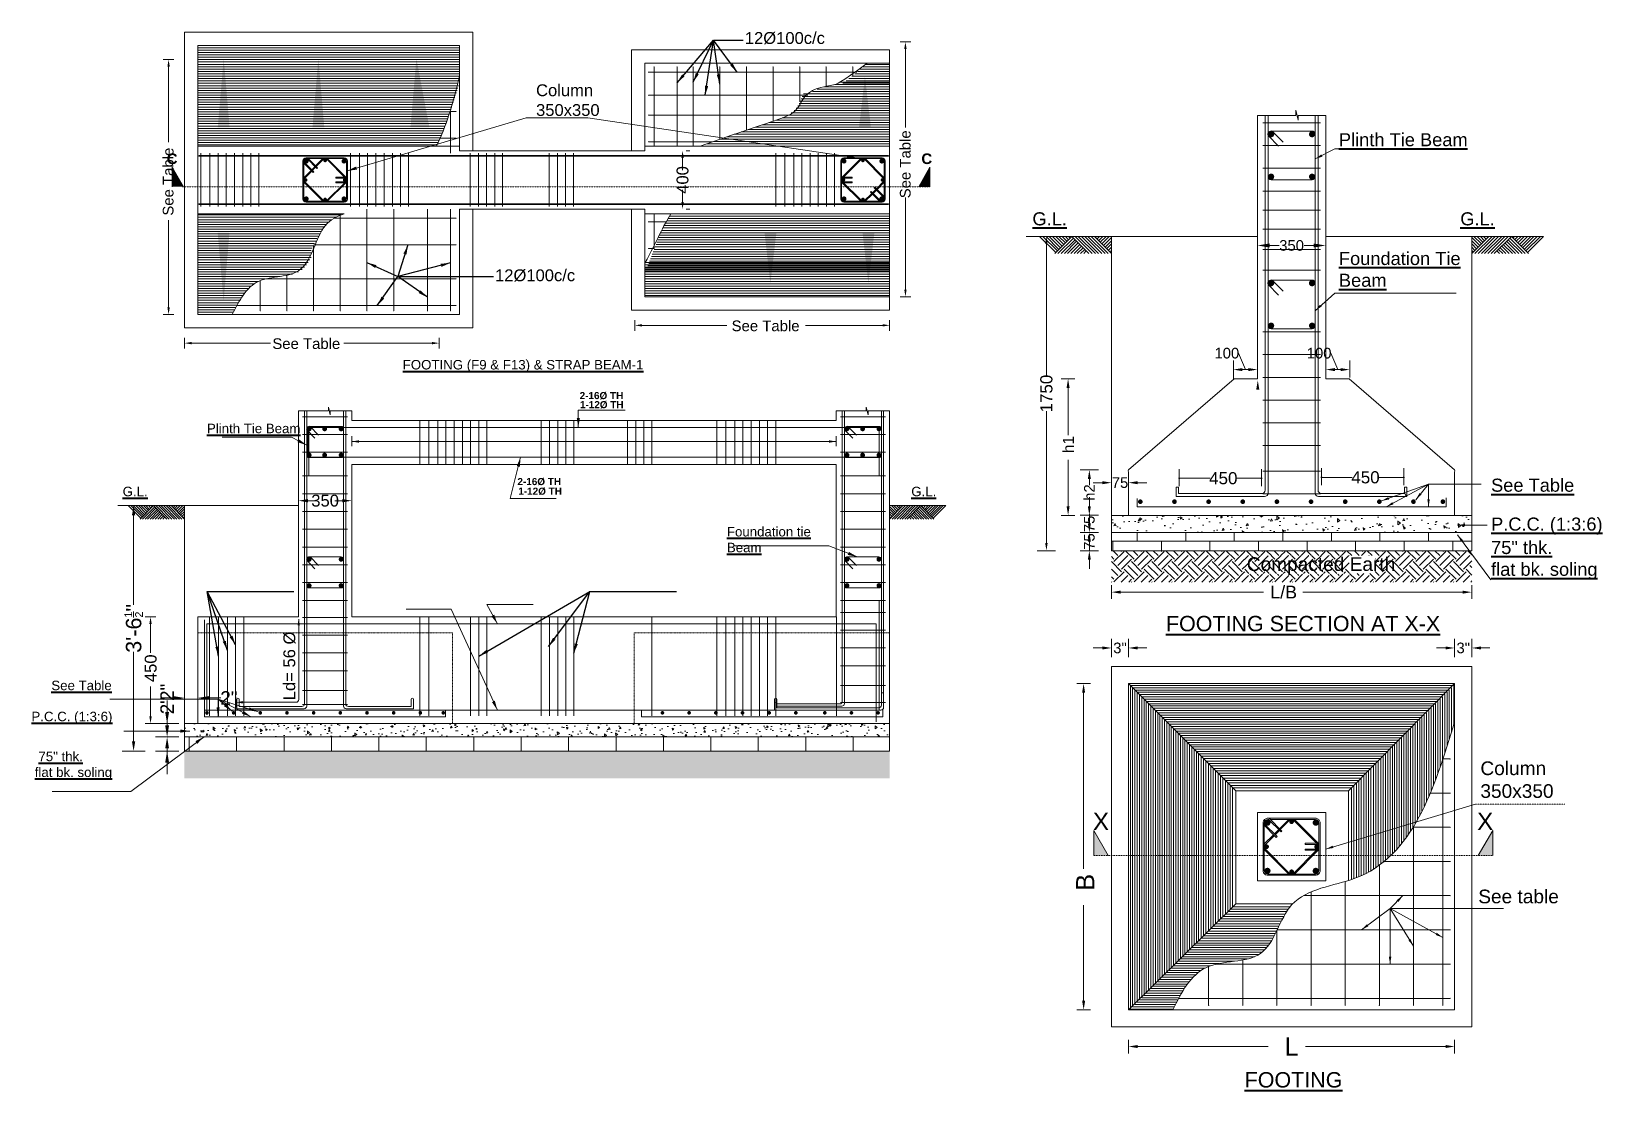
# Model space of a CAD drawing. Header units: inches. Extents: x 115570 to 265311, y 61168 to 314550.
# Drawn here: x 193039 to 193855, y 85152 to 85702 of the extents above; entities that cross this region are included whole.
import ezdxf

# ---------------------------------------------------------------- set-up
doc = ezdxf.new("R2010")
doc.units = ezdxf.units.IN
doc.header["$MEASUREMENT"] = 0
doc.linetypes.add('DASHDOTX2', pattern=[2, 1, -0.5, 0, -0.5])
doc.linetypes.add('HIDDEN2', pattern=[0.1875, 0.125, -0.0625])
doc.layers.get('0').update_dxf_attribs({"lineweight": 25})
for name, color, linetype, lineweight in [('0.00', 1, 'Continuous', 9), ('0.05', 180, 'HIDDEN2', 5), ('0.05 Dash Dash', 141, 'HIDDEN2', 5), ('0.09Center Line', 21, 'DASHDOTX2', 9), ('0.13', 160, 'Continuous', 13), ('0.18', 3, 'Continuous', 18), ('0.20', 4, 'Continuous', 20), ('0.35', 11, 'Continuous', 20), ('0.50', 6, 'Continuous', 20), ('BAR', 7, 'Continuous', 40)]:
    doc.layers.add(name, color=color, linetype=linetype, lineweight=lineweight)
doc.styles.add('1-48', font='arial.ttf', dxfattribs={"height": 4})
doc.styles.add('arial', font='arial.ttf')
doc.styles.get("Standard").update_dxf_attribs({"font": 'arial.ttf'})
doc.styles.add('TITLE', font='arialbd.ttf')
doc.dimstyles.new('Footing', dxfattribs={"dimtxt": 8, "dimasz": 5, "dimexe": 6, "dimexo": 6, "dimgap": 0.09, "dimtad": 0, "dimdec": 1, "dimlfac": 0.333333, "dimzin": 3, "dimdsep": 46, "dimlunit": 4, "dimtxsty": 'Standard', "dimcen": 0.09, "dimclrd": 2, "dimclre": 1, "dimclrt": 3, "dimaunit": 1, "dimadec": 0, "dimazin": 0, "dimtfac": 0.5, "dimtdec": 1, "dimtofl": 0, "dimtmove": 0, "dimatfit": 3, "dimfxl": 6, "dimfxlon": 1, "dimtolj": 1, "dimtzin": 0, "dimlwd": 0, "dimlwe": 13, "dimarcsym": 0})
doc.dimstyles.new('Footing Dimention', dxfattribs={"dimtxt": 7, "dimasz": 6, "dimexe": 6, "dimexo": 6, "dimgap": 0.09, "dimtad": 0, "dimdec": 1, "dimlfac": 0.266667, "dimzin": 3, "dimdsep": 46, "dimlunit": 4, "dimtxsty": 'Standard', "dimcen": 0.09, "dimclrd": 2, "dimclre": 1, "dimclrt": 3, "dimaunit": 1, "dimadec": 0, "dimazin": 0, "dimtfac": 0.5, "dimtdec": 1, "dimtofl": 0, "dimtmove": 0, "dimatfit": 3, "dimfxl": 6, "dimfxlon": 1, "dimtolj": 1, "dimtzin": 0, "dimlwd": 0, "dimlwe": 13, "dimarcsym": 0})
doc.dimstyles.get("Standard").update_dxf_attribs({"dimtxt": 10, "dimasz": 5, "dimexe": 0.18, "dimexo": 0.0625, "dimgap": 0.09, "dimtad": 0, "dimtih": 1, "dimtoh": 1, "dimdec": 0, "dimzin": 0, "dimdsep": 46, "dimlunit": 3, "dimtxsty": 'Standard', "dimcen": 0.09, "dimadec": 0, "dimazin": 0, "dimtfac": 1, "dimtdec": 0, "dimtofl": 0, "dimtmove": 0, "dimatfit": 3, "dimfxl": 1, "dimfxlon": 1, "dimtolj": 1, "dimtzin": 0, "dimarcsym": 0})

msp = doc.modelspace()

# ---------------------------------------------------------------- texts
at = {"layer": '0.13', "ltscale": 5, "char_height": 5.52, "width": 2.3068, "attachment_point": 1, "style": 'TITLE'}
for insert in [(193109.58, 85638.54), (193501.15, 85638.56)]:
    msp.add_mtext('C', dxfattribs=dict(at, insert=insert))
at = {"layer": '0.13', "char_height": 3.6909, "width": 60.0088, "attachment_point": 3, "style": 'TITLE'}
for s, insert in [('\\A1;2-16%%C TH ', (193346.46, 85514.78)), ('\\A1;1-12%%C TH ', (193346.62, 85510.08)), ('\\A1;2-16%%C TH ', (193314.16, 85470.18)), ('\\A1;1-12%%C TH ', (193314.63, 85465.18))]:
    msp.add_mtext(s, dxfattribs=dict(at, insert=insert))
at = {"layer": '0.18', "attachment_point": 1, "style": 'arial'}
for s, insert, char_height, width in [('12%%C100c/c', (193409.55, 85701.51), 6.1516, 54.665), ('Column\\P350x350', (193301.21, 85674.4), 6.152, 14.8866), ('12%%C100c/c', (193279.93, 85578.41), 6.1516, 54.665)]:
    msp.add_mtext(s, dxfattribs=dict(at, insert=insert, char_height=char_height, width=width))
at = {"layer": '0.18', "char_height": 5.5364, "width": 54.665, "attachment_point": 7, "rotation": 90}
for insert in [(193495.61, 85615.29), (193113.13, 85606.28)]:
    msp.add_mtext('\\A1;See Table', dxfattribs=dict(at, insert=insert))
at = {"layer": '0.18', "color": 3, "attachment_point": 5, "style": 'arial'}
for s, insert, char_height, rotation in [('\\A1;400', (193377.23, 85624.79), 6.152, 90), ('\\A1;Ld= 56 %%C', (193173.27, 85372.69), 6.1516, 89.98479)]:
    msp.add_mtext(s, dxfattribs=dict(at, insert=insert, char_height=char_height, rotation=rotation))
at = {"layer": '0.18', "char_height": 5.5364, "width": 54.665, "attachment_point": 3}
for insert in [(193437.93, 85551.88), (193199.62, 85542.65)]:
    msp.add_mtext('\\A1;See Table', dxfattribs=dict(at, insert=insert))
at = {"layer": '0.18', "color": 3, "insert": (193191.75, 85458.4), "char_height": 6.152, "attachment_point": 5, "style": 'arial'}
msp.add_mtext('\\A1;350', dxfattribs=at)
at = {"layer": '0.18', "color": 3, "insert": (193101.26, 85371.48), "char_height": 6.152, "attachment_point": 5, "rotation": 90}
msp.add_mtext('\\A1;450', dxfattribs=at)
at = {"layer": 'BAR', "attachment_point": 1, "style": '1-48'}
for s, insert, char_height, width in [('{\\LFOOTING (F9 & F13) & STRAP BEAM-1}', (193232.02, 85531.41), 4.9213, 244.2774), ('{\\LPlinth Tie Beam}', (193130.43, 85498.34), 4.9213, 54.2877), ('{\\LG.L.}', (193086.69, 85465.65), 4.921, 67.8596), ('{\\LG.L.}', (193495.91, 85465.65), 4.921, 67.8596), ('{\\LFoundation tie Beam}', (193400.24, 85444.79), 4.9213, 54.2877), ('{\\LSee Table}', (193049.68, 85365.03), 4.9213, 231.1656), ('{\\LP.C.C. (1:3:6)}', (193039.35, 85348.92), 4.9213, 231.1656), ('{\\L 75" thk. \\Pflat bk. soling}', (193041.08, 85328.2), 4.9213, 69.8481)]:
    msp.add_mtext(s, dxfattribs=dict(at, insert=insert, char_height=char_height, width=width))

# ---------------------------------------------------------------- blocks, each defined once
blk = doc.blocks.new('*D864')
at = {"layer": '0.18', "color": 1, "lineweight": 13, "transparency": 16777216}
for p, q in [((193098.37, 85455.85), (193086.37, 85455.85)), ((193098.37, 85328.51), (193086.37, 85328.51))]:
    blk.add_line(p, q, dxfattribs=at)
at = {"layer": '0.18', "color": 2, "lineweight": 0, "transparency": 16777216}
for p, q in [((193092.37, 85450.85), (193092.37, 85404.36)), ((193092.37, 85333.51), (193092.37, 85380))]:
    blk.add_line(p, q, dxfattribs=at)
at = {"layer": '0.18', "color": 2, "transparency": 16777216}
for points in [[(193091.53, 85450.85), (193093.2, 85450.85), (193092.37, 85455.85)], [(193091.53, 85333.51), (193093.2, 85333.51), (193092.37, 85328.51)]]:
    blk.add_solid(points, dxfattribs=at)
at = {"layer": 'Defpoints', "color": 0, "transparency": 16777216}
for p in [(193106.93, 85455.85), (193092.37, 85328.51), (193106.93, 85328.51)]:
    blk.add_point(p, dxfattribs=at)
at = {"layer": '0.18', "color": 3, "transparency": 16777216, "insert": (193092.37, 85392.18), "char_height": 8, "attachment_point": 5, "rotation": 90}
blk.add_mtext('\\A1;3\'-6{\\H0.5x;\\S1/2;}"', dxfattribs=at)
blk = doc.blocks.new('*D861')
at = {"layer": '0.18', "color": 2, "lineweight": 0, "transparency": 16777216}
for p, q in [((193109.76, 85341.89), (193109.76, 85347.89)), ((193109.76, 85322.51), (193109.76, 85316.51))]:
    blk.add_line(p, q, dxfattribs=at)
at = {"layer": '0.18', "color": 1, "lineweight": 13, "transparency": 16777216}
for p, q in [((193103.76, 85335.89), (193115.76, 85335.89)), ((193103.76, 85328.51), (193115.76, 85328.51))]:
    blk.add_line(p, q, dxfattribs=at)
at = {"layer": '0.18', "color": 2, "transparency": 16777216}
for points in [[(193108.76, 85341.89), (193110.76, 85341.89), (193109.76, 85335.89)], [(193108.76, 85322.51), (193110.76, 85322.51), (193109.76, 85328.51)]]:
    blk.add_solid(points, dxfattribs=at)
at = {"layer": 'Defpoints', "color": 0, "transparency": 16777216}
for p in [(193096.02, 85335.89), (193109.76, 85335.89), (193096.02, 85328.51)]:
    blk.add_point(p, dxfattribs=at)
at = {"layer": '0.18', "color": 3, "transparency": 16777216, "insert": (193109.76, 85352.06), "char_height": 7, "attachment_point": 5, "rotation": 90}
blk.add_mtext('\\A1;2"', dxfattribs=at)
blk = doc.blocks.new('*D862')
at = {"layer": '0.18', "color": 2, "lineweight": 0, "transparency": 16777216}
for p, q in [((193109.76, 85348.81), (193109.76, 85354.81)), ((193109.76, 85329.89), (193109.76, 85323.89))]:
    blk.add_line(p, q, dxfattribs=at)
at = {"layer": '0.18', "color": 1, "lineweight": 13, "transparency": 16777216}
for p, q in [((193103.76, 85342.81), (193115.76, 85342.81)), ((193103.76, 85335.89), (193115.76, 85335.89))]:
    blk.add_line(p, q, dxfattribs=at)
at = {"layer": '0.18', "color": 2, "transparency": 16777216}
for points in [[(193108.76, 85348.81), (193110.76, 85348.81), (193109.76, 85342.81)], [(193108.76, 85329.89), (193110.76, 85329.89), (193109.76, 85335.89)]]:
    blk.add_solid(points, dxfattribs=at)
at = {"layer": 'Defpoints', "color": 0, "transparency": 16777216}
for p in [(193096.02, 85342.81), (193096.02, 85335.89), (193109.76, 85342.81)]:
    blk.add_point(p, dxfattribs=at)
at = {"layer": '0.18', "color": 3, "transparency": 16777216, "insert": (193109.76, 85358.98), "char_height": 7, "attachment_point": 5, "rotation": 90}
blk.add_mtext('\\A1;2"', dxfattribs=at)
blk = doc.blocks.new('*D863')
at = {"layer": '0.18', "color": 1, "lineweight": 13, "transparency": 16777216}
for p, q in [((193118.73, 85356.07), (193118.73, 85362.07)), ((193125.65, 85356.07), (193125.65, 85362.07))]:
    blk.add_line(p, q, dxfattribs=at)
at = {"layer": '0.18', "color": 2, "lineweight": 0, "transparency": 16777216}
for p, q in [((193112.73, 85356.07), (193106.73, 85356.07)), ((193131.65, 85356.07), (193137.65, 85356.07))]:
    blk.add_line(p, q, dxfattribs=at)
at = {"layer": '0.18', "color": 2, "transparency": 16777216}
for points in [[(193112.73, 85357.07), (193112.73, 85355.07), (193118.73, 85356.07)], [(193131.65, 85357.07), (193131.65, 85355.07), (193125.65, 85356.07)]]:
    blk.add_solid(points, dxfattribs=at)
at = {"layer": 'Defpoints', "color": 0, "transparency": 16777216}
for p in [(193118.73, 85351.95), (193125.65, 85356.07), (193125.65, 85351.95)]:
    blk.add_point(p, dxfattribs=at)
at = {"layer": '0.18', "color": 3, "transparency": 16777216, "insert": (193141.82, 85356.07), "char_height": 7, "attachment_point": 5}
blk.add_mtext('\\A1;2"', dxfattribs=at)
blk = doc.blocks.new('*D853')
at = {"layer": '0.18', "color": 1, "lineweight": 13, "transparency": 16777216}
for p, q in [((154678.8, 120024.9), (154666.8, 120024.9)), ((154678.8, 119817.9), (154666.8, 119817.9))]:
    blk.add_line(p, q, dxfattribs=at)
at = {"layer": '0.18', "color": 2, "lineweight": 0, "transparency": 16777216}
for p, q in [((154672.8, 120019.9), (154672.8, 119933.1)), ((154672.8, 119822.9), (154672.8, 119909.8))]:
    blk.add_line(p, q, dxfattribs=at)
at = {"layer": '0.18', "color": 2, "transparency": 16777216}
for points in [[(154672, 120019.9), (154673.6, 120019.9), (154672.8, 120024.9)], [(154672, 119822.9), (154673.6, 119822.9), (154672.8, 119817.9)]]:
    blk.add_solid(points, dxfattribs=at)
at = {"layer": 'Defpoints', "color": 0, "transparency": 16777216}
for p in [(154696.5, 120024.9), (154672.8, 119817.9), (154696.5, 119817.9)]:
    blk.add_point(p, dxfattribs=at)
at = {"layer": '0.18', "color": 3, "transparency": 16777216, "insert": (154672.8, 119921.4), "char_height": 8, "width": 23.111, "attachment_point": 5, "rotation": 90}
blk.add_mtext('\\A1;1750', dxfattribs=at)
blk = doc.blocks.new('*D854')
at = {"layer": '0.18', "color": 2, "lineweight": 0, "transparency": 16777216}
for p, q in [((154701.1, 119835.9), (154701.1, 119841.9)), ((154701.1, 119811.9), (154701.1, 119805.9))]:
    blk.add_line(p, q, dxfattribs=at)
at = {"layer": '0.18', "color": 1, "lineweight": 13, "transparency": 16777216}
for p, q in [((154695.1, 119829.9), (154707.1, 119829.9)), ((154695.1, 119817.9), (154707.1, 119817.9))]:
    blk.add_line(p, q, dxfattribs=at)
at = {"layer": '0.18', "color": 2, "transparency": 16777216}
for points in [[(154700.1, 119835.9), (154702.1, 119835.9), (154701.1, 119829.9)], [(154700.1, 119811.9), (154702.1, 119811.9), (154701.1, 119817.9)]]:
    blk.add_solid(points, dxfattribs=at)
at = {"layer": 'Defpoints', "color": 0, "transparency": 16777216}
for p in [(154678.7, 119829.9), (154701.1, 119829.9), (154678.7, 119817.9)]:
    blk.add_point(p, dxfattribs=at)
at = {"layer": '0.18', "color": 3, "transparency": 16777216, "insert": (154701.1, 119823.9), "char_height": 7, "attachment_point": 5, "rotation": 90}
blk.add_mtext('\\A1;75', dxfattribs=at)
blk = doc.blocks.new('*D846')
at = {"layer": '0.18', "color": 2, "lineweight": 0, "transparency": 16777216}
for p, q in [((154701.1, 119847.2), (154701.1, 119853.2)), ((154701.1, 119823.9), (154701.1, 119817.9))]:
    blk.add_line(p, q, dxfattribs=at)
at = {"layer": '0.18', "color": 1, "lineweight": 13, "transparency": 16777216}
for p, q in [((154695.1, 119841.2), (154707.1, 119841.2)), ((154695.1, 119829.9), (154707.1, 119829.9))]:
    blk.add_line(p, q, dxfattribs=at)
at = {"layer": '0.18', "color": 2, "transparency": 16777216}
for points in [[(154700.1, 119847.2), (154702.1, 119847.2), (154701.1, 119841.2)], [(154700.1, 119823.9), (154702.1, 119823.9), (154701.1, 119829.9)]]:
    blk.add_solid(points, dxfattribs=at)
at = {"layer": 'Defpoints', "color": 0, "transparency": 16777216}
for p in [(154678.7, 119841.2), (154701.1, 119841.2), (154678.7, 119829.9)]:
    blk.add_point(p, dxfattribs=at)
at = {"layer": '0.18', "color": 3, "transparency": 16777216, "insert": (154701.1, 119835.5), "char_height": 7, "attachment_point": 5, "rotation": 90}
blk.add_mtext('\\A1;75', dxfattribs=at)
blk = doc.blocks.new('*D847')
at = {"layer": '0.18', "color": 1, "lineweight": 13, "transparency": 16777216}
for p, q in [((154695.1, 119871.2), (154707.1, 119871.2)), ((154695.1, 119841.2), (154707.1, 119841.2))]:
    blk.add_line(p, q, dxfattribs=at)
at = {"layer": '0.18', "color": 2, "lineweight": 0, "transparency": 16777216}
for p, q in [((154701.1, 119865.2), (154701.1, 119861.1)), ((154701.1, 119847.2), (154701.1, 119851.2))]:
    blk.add_line(p, q, dxfattribs=at)
at = {"layer": '0.18', "color": 2, "transparency": 16777216}
for points in [[(154700.1, 119865.2), (154702.1, 119865.2), (154701.1, 119871.2)], [(154700.1, 119847.2), (154702.1, 119847.2), (154701.1, 119841.2)]]:
    blk.add_solid(points, dxfattribs=at)
at = {"layer": 'Defpoints', "color": 0, "transparency": 16777216}
for p in [(154667.5, 119871.2), (154701.1, 119871.2), (154678.7, 119841.2)]:
    blk.add_point(p, dxfattribs=at)
at = {"layer": '0.18', "color": 3, "transparency": 16777216, "insert": (154701.1, 119856.2), "char_height": 7, "width": 8.925, "attachment_point": 5, "rotation": 90}
blk.add_mtext('\\A1;h2', dxfattribs=at)
blk = doc.blocks.new('*D848')
at = {"layer": '0.18', "color": 1, "lineweight": 13, "transparency": 16777216}
for p, q in [((154715.7, 119862), (154715.7, 119868.7)), ((154726.9, 119862), (154726.9, 119868.7))]:
    blk.add_line(p, q, dxfattribs=at)
at = {"layer": '0.18', "color": 2, "lineweight": 0, "transparency": 16777216}
for p, q in [((154709.7, 119862.7), (154703.7, 119862.7)), ((154732.9, 119862.7), (154738.9, 119862.7))]:
    blk.add_line(p, q, dxfattribs=at)
at = {"layer": '0.18', "color": 2, "transparency": 16777216}
for points in [[(154709.7, 119863.7), (154709.7, 119861.7), (154715.7, 119862.7)], [(154732.9, 119863.7), (154732.9, 119861.7), (154726.9, 119862.7)]]:
    blk.add_solid(points, dxfattribs=at)
at = {"layer": 'Defpoints', "color": 0, "transparency": 16777216}
for p in [(154726.9, 119862.7), (154715.7, 119856), (154726.9, 119856)]:
    blk.add_point(p, dxfattribs=at)
at = {"layer": '0.18', "color": 3, "transparency": 16777216, "insert": (154721.3, 119862.7), "char_height": 7, "attachment_point": 5}
blk.add_mtext('\\A1;75', dxfattribs=at)
blk = doc.blocks.new('*D849')
at = {"layer": '0.18', "color": 1, "lineweight": 13, "transparency": 16777216}
for p, q in [((154715.7, 119747.8), (154715.7, 119759.8)), ((154726.9, 119747.8), (154726.9, 119759.8))]:
    blk.add_line(p, q, dxfattribs=at)
at = {"layer": '0.18', "color": 2, "lineweight": 0, "transparency": 16777216}
for p, q in [((154709.7, 119753.8), (154703.7, 119753.8)), ((154732.9, 119753.8), (154738.9, 119753.8))]:
    blk.add_line(p, q, dxfattribs=at)
at = {"layer": '0.18', "color": 2, "transparency": 16777216}
for points in [[(154709.7, 119754.8), (154709.7, 119752.8), (154715.7, 119753.8)], [(154732.9, 119754.8), (154732.9, 119752.8), (154726.9, 119753.8)]]:
    blk.add_solid(points, dxfattribs=at)
at = {"layer": 'Defpoints', "color": 0, "transparency": 16777216}
for p in [(154726.9, 119753.8), (154715.7, 119649.8), (154726.9, 119649.8)]:
    blk.add_point(p, dxfattribs=at)
at = {"layer": '0.18', "color": 3, "transparency": 16777216, "insert": (154721.3, 119753.8), "char_height": 7, "attachment_point": 5}
blk.add_mtext('\\A1;3"', dxfattribs=at)
blk = doc.blocks.new('*D850')
at = {"layer": '0.18', "color": 1, "lineweight": 13, "transparency": 16777216}
for p, q in [((154941.8, 119747.8), (154941.8, 119759.8)), ((154953.1, 119747.8), (154953.1, 119759.8))]:
    blk.add_line(p, q, dxfattribs=at)
at = {"layer": '0.18', "color": 2, "lineweight": 0, "transparency": 16777216}
for p, q in [((154935.8, 119753.8), (154929.8, 119753.8)), ((154959.1, 119753.8), (154965.1, 119753.8))]:
    blk.add_line(p, q, dxfattribs=at)
at = {"layer": '0.18', "color": 2, "transparency": 16777216}
for points in [[(154935.8, 119754.8), (154935.8, 119752.8), (154941.8, 119753.8)], [(154959.1, 119754.8), (154959.1, 119752.8), (154953.1, 119753.8)]]:
    blk.add_solid(points, dxfattribs=at)
at = {"layer": 'Defpoints', "color": 0, "transparency": 16777216}
for p in [(154953.1, 119753.8), (154941.8, 119645.3), (154953.1, 119645.3)]:
    blk.add_point(p, dxfattribs=at)
at = {"layer": '0.18', "color": 3, "transparency": 16777216, "insert": (154947.5, 119753.8), "char_height": 7, "attachment_point": 5}
blk.add_mtext('\\A1;3"', dxfattribs=at)
blk = doc.blocks.new('*D851')
at = {"layer": '0.18', "color": 1, "lineweight": 13, "transparency": 16777216}
for p, q in [((154796, 119931.2), (154796, 119943.2)), ((154811.9, 119931.9), (154811.9, 119943.2))]:
    blk.add_line(p, q, dxfattribs=at)
at = {"layer": '0.18', "color": 2, "lineweight": 0, "transparency": 16777216}
for p, q in [((154799.3, 119948), (154799.1, 119948)), ((154804, 119937.2), (154799.3, 119948)), ((154802, 119937.2), (154805.9, 119937.2))]:
    blk.add_line(p, q, dxfattribs=at)
at = {"layer": '0.18', "color": 2, "transparency": 16777216}
for points in [[(154802, 119938.2), (154802, 119936.2), (154796, 119937.2)], [(154805.9, 119938.2), (154805.9, 119936.2), (154811.9, 119937.2)]]:
    blk.add_solid(points, dxfattribs=at)
at = {"layer": 'Defpoints', "color": 0, "transparency": 16777216}
for p in [(154811.9, 119937.2), (154796, 119924.9), (154811.9, 119925.9)]:
    blk.add_point(p, dxfattribs=at)
at = {"layer": '0.18', "color": 3, "transparency": 16777216, "insert": (154791.7, 119948), "char_height": 7, "attachment_point": 5}
blk.add_mtext('\\A1;100', dxfattribs=at)
blk = doc.blocks.new('_Dot')
at = {"color": 0, "linetype": 'ByBlock', "lineweight": -2}
blk.add_line((-0.5, 0), (-1, 0), dxfattribs=at)
at = {"color": 0, "linetype": 'ByBlock', "const_width": 0.5}
blk.add_lwpolyline([(-0.25, 0, 1), (0.25, 0, 1)], format="xyb", close=True, dxfattribs=at)
blk = doc.blocks.new('A$C7A114E05')
at = {"layer": '0.13', "color": 1, "lineweight": 13}
for p, q in [((0.6, 1.6), (0.6, 12.8)), ((54.8, 1.6), (54.8, 12.8))]:
    blk.add_line(p, q, dxfattribs=at)
at = {"layer": '0.13', "color": 2, "lineweight": 0}
for p, q in [((0.6, 6.8), (20.9, 6.8)), ((54.8, 6.8), (38.1, 6.8))]:
    blk.add_line(p, q, dxfattribs=at)
for p, xscale, yscale, zscale in [((0.6, 6.8), -1.200000000011642, 1.19999999999709, 1.2), ((54.8, 6.8), 1.200000000011642, 1.200000000011642, 1.200000000011642)]:
    blk.add_blockref('_Dot', p, dxfattribs=dict(at, xscale=xscale, yscale=yscale, zscale=zscale))
at = {"layer": '0.13', "color": 3, "insert": (29.6, 6.8), "char_height": 8, "attachment_point": 5}
blk.add_mtext('\\A1;450', dxfattribs=at)
blk = doc.blocks.new('*D852')
at = {"layer": '0.18', "color": 1, "lineweight": 13, "transparency": 16777216}
for p, q in [((154856.9, 119931.2), (154856.9, 119943.2)), ((154872.7, 119931.9), (154872.7, 119943.2))]:
    blk.add_line(p, q, dxfattribs=at)
at = {"layer": '0.18', "color": 2, "lineweight": 0, "transparency": 16777216}
for p, q in [((154860.2, 119948), (154860, 119948)), ((154864.8, 119937.2), (154860.2, 119948)), ((154862.9, 119937.2), (154866.7, 119937.2))]:
    blk.add_line(p, q, dxfattribs=at)
at = {"layer": '0.18', "color": 2, "transparency": 16777216}
for points in [[(154862.9, 119938.2), (154862.9, 119936.2), (154856.9, 119937.2)], [(154866.7, 119938.2), (154866.7, 119936.2), (154872.7, 119937.2)]]:
    blk.add_solid(points, dxfattribs=at)
at = {"layer": 'Defpoints', "color": 0, "transparency": 16777216}
for p in [(154872.7, 119937.2), (154856.9, 119924.9), (154872.7, 119925.9)]:
    blk.add_point(p, dxfattribs=at)
at = {"layer": '0.18', "color": 3, "transparency": 16777216, "insert": (154852.5, 119948), "char_height": 7, "attachment_point": 5}
blk.add_mtext('\\A1;100', dxfattribs=at)
blk = doc.blocks.new('20')
at = {"layer": '0.00', "transparency": 33554687}
h = blk.add_hatch(dxfattribs=at)
h.set_pattern_fill('AR-CONC', color=256, scale=2.25, angle=45, style=0)
h.set_pattern_definition([(95, (36265.386, 32923.515), (12.40992, 10.4131593), [1.6875, -18.5625]), (40, (36265.386, 32923.515), (-14.1748238, 9.7597834), [1.35, -14.85]), (145.4514, (36266.42, 32924.382), (-1.764888, 20.1729438), [1.4341543, -15.7756975]), (91.1842, (36262.204, 32926.697), (19.6130925, 14.3463097), [2.53125, -27.84375]), (141.6356, (36263.838, 32927.892), (-0.627728, 30.368513), [2.1512315, -23.6635425]), (36.1842, (36262.204, 32926.697), (-0.6277515, 30.3685125), [2.025, -22.275]), (66, (36264.59, 32927.492), (15.9023604, 3.0911057), [1.6875, -18.5625]), (11, (36264.59, 32927.492), (-7.6659433, 15.4081898), [1.35, -14.85]), (116.4514, (36265.916, 32927.75), (8.2364314, 18.499289), [1.4341543, -15.7756975]), (82.5, (36265.386, 32923.5147), (-5.10284667, 5.4897709), [0, -14.67, 0, -15.075, 0, -14.90625]), (52.5, (36265.386, 32923.515), (-2.0896412, 10.46046262), [0, -8.595, 0, -14.3325, 0, -5.68125]), (12.5, (36261.838, 32919.967), (8.85190876, 8.13421714), [0, -5.625, 0, -17.55, 0, -23.2875]), (2.5, (36260.247, 32918.376), (7.6857746, 10.87109565), [0, -7.3125, 0, -11.655, 0, -16.5375])])
h.paths.add_polyline_path([(154715.67, 119841.16), (154715.67, 119829.91), (154953.08, 119829.91), (154953.08, 119841.16)])
h = blk.add_hatch(dxfattribs=at)
h.set_pattern_fill('EARTH', color=256, scale=37.5, angle=45, style=0)
h.set_pattern_definition([(45, (36265.386, 32941.515), (1e-15, 13.25825215), [9.375, -9.375]), (45, (36262.9, 32944.001), (1e-15, 13.25825215), [9.375, -9.375]), (45, (36260.414, 32946.487), (1e-15, 13.25825215), [9.375, -9.375]), (135, (36260.414, 32948.144), (-13.25825215, 1e-15), [9.375, -9.375]), (135, (36262.9, 32950.63), (-13.25825215, 1e-15), [9.375, -9.375]), (135, (36265.386, 32953.116), (-13.25825215, 1e-15), [9.375, -9.375])])
h.paths.add_polyline_path([(154803.17, 119814.51), (154872.24, 119814.51), (154872.24, 119802.41), (154803.17, 119802.41)], flags=16)
h.paths.add_polyline_path([(154953.23, 119797.2), (154953.23, 119817.91), (154715.66, 119817.91), (154715.66, 119797.2)])
h.paths.add_polyline_path([(154803.25, 119814.65), (154889.49, 119814.65), (154889.49, 119802.93), (154803.25, 119802.93)], flags=16)
at = {"layer": '0.13', "transparency": 33554687}
h = blk.add_hatch(dxfattribs=at)
h.set_pattern_fill('AR-B816', color=256, scale=2, style=0)
h.set_pattern_definition([(0, (14592.626, 4889.46), (0, 16), []), (90, (14592.626, 4889.46), (-16, 16), [16, -16])])
h.paths.add_polyline_path([(154715.67, 119829.91), (154715.67, 119817.91), (154953.08, 119817.91), (154953.08, 119829.91), (154856.88, 119829.91)])
at = {"layer": '0.18', "transparency": 33554687}
for points in [[(154704.05, 119617.11), (154713.57, 119617.11), (154704.05, 119633.61)], [(154957.4, 119617.11), (154966.91, 119617.11), (154966.91, 119633.61)]]:
    blk.add_hatch(color=256, dxfattribs=at).paths.add_polyline_path(points)
at = {"layer": '0.00', "transparency": 33554687}
for p, q in [((154678.94, 120014.3), (154668.33, 120024.91)), ((154678.94, 120014.3), (154668.33, 120024.91)), ((154680, 120015.36), (154670.45, 120024.91)), ((154681.06, 120016.42), (154672.58, 120024.91)), ((154682.12, 120017.48), (154674.7, 120024.91)), ((154683.18, 120018.54), (154676.82, 120024.91)), ((154689.55, 120024.91), (154678.27, 120013.63)), ((154684.24, 120019.61), (154678.94, 120024.91)), ((154690.61, 120023.85), (154680.39, 120013.63)), ((154685.3, 120020.67), (154681.06, 120024.91)), ((154686.36, 120021.73), (154683.18, 120024.91)), ((154687.43, 120022.79), (154685.3, 120024.91)), ((154688.49, 120023.85), (154687.43, 120024.91)), ((154700.82, 120013.63), (154689.55, 120024.91)), ((154702.94, 120013.63), (154691.67, 120024.91)), ((154705.06, 120013.63), (154693.79, 120024.91)), ((154707.19, 120013.63), (154695.91, 120024.91)), ((154709.31, 120013.63), (154698.03, 120024.91)), ((154711.43, 120013.63), (154700.15, 120024.91)), ((154713.55, 120013.63), (154702.27, 120024.91)), ((154715.67, 120013.63), (154704.4, 120024.91)), ((154705.06, 120024.24), (154705.73, 120024.91)), ((154706.13, 120023.18), (154707.86, 120024.91)), ((154707.19, 120022.12), (154709.98, 120024.91)), ((154708.25, 120021.06), (154712.1, 120024.91)), ((154709.31, 120020), (154714.22, 120024.91)), ((154710.37, 120018.94), (154715.67, 120024.24)), ((154715.67, 120024.91), (154811.88, 120024.91)), ((154953.08, 120024.91), (154856.88, 120024.91)), ((154953.08, 120013.63), (154964.36, 120024.91)), ((154958.38, 120018.94), (154953.08, 120024.24)), ((154959.44, 120020), (154954.53, 120024.91)), ((154955.2, 120013.63), (154966.48, 120024.91)), ((154960.5, 120021.06), (154956.65, 120024.91)), ((154957.32, 120013.63), (154968.6, 120024.91)), ((154961.56, 120022.12), (154958.77, 120024.91)), ((154959.44, 120013.63), (154970.72, 120024.91)), ((154962.63, 120023.18), (154960.9, 120024.91)), ((154961.56, 120013.63), (154972.84, 120024.91)), ((154963.69, 120024.24), (154963.02, 120024.91)), ((154963.69, 120013.63), (154974.96, 120024.91)), ((154965.81, 120013.63), (154977.08, 120024.91)), ((154967.93, 120013.63), (154979.2, 120024.91)), ((154978.14, 120023.85), (154988.36, 120013.63)), ((154979.2, 120024.91), (154990.48, 120013.63)), ((154980.27, 120023.85), (154981.33, 120024.91)), ((154981.33, 120022.79), (154983.45, 120024.91)), ((154982.39, 120021.73), (154985.57, 120024.91)), ((154983.45, 120020.67), (154987.69, 120024.91)), ((154984.51, 120019.61), (154989.81, 120024.91)), ((154985.57, 120018.54), (154991.93, 120024.91)), ((154986.63, 120017.48), (154994.05, 120024.91)), ((154987.69, 120016.42), (154996.18, 120024.91)), ((154988.75, 120015.36), (154998.3, 120024.91)), ((154989.81, 120014.3), (155000.42, 120024.91)), ((154989.81, 120014.3), (155000.42, 120024.91)), ((154691.67, 120022.79), (154682.51, 120013.63)), ((154692.73, 120021.73), (154684.63, 120013.63)), ((154693.79, 120020.67), (154686.76, 120013.63)), ((154694.85, 120019.61), (154688.88, 120013.63)), ((154695.91, 120018.54), (154691, 120013.63)), ((154696.97, 120017.48), (154693.12, 120013.63)), ((154698.03, 120016.42), (154695.24, 120013.63)), ((154699.09, 120015.36), (154697.36, 120013.63)), ((154711.43, 120017.88), (154715.67, 120022.12)), ((154712.49, 120016.82), (154715.67, 120020)), ((154713.55, 120015.75), (154715.67, 120017.88)), ((154714.61, 120014.69), (154715.67, 120015.75)), ((154957.32, 120017.88), (154953.08, 120022.12)), ((154956.26, 120016.82), (154953.08, 120020)), ((154955.2, 120015.75), (154953.08, 120017.88)), ((154954.14, 120014.69), (154953.08, 120015.75)), ((154969.66, 120015.36), (154971.39, 120013.63)), ((154970.72, 120016.42), (154973.51, 120013.63)), ((154971.78, 120017.48), (154975.63, 120013.63)), ((154972.84, 120018.54), (154977.75, 120013.63)), ((154973.9, 120019.61), (154979.87, 120013.63)), ((154974.96, 120020.67), (154982, 120013.63)), ((154976.02, 120021.73), (154984.12, 120013.63)), ((154977.08, 120022.79), (154986.24, 120013.63))]:
    blk.add_line(p, q, dxfattribs=at)
for points in [[(154856.88, 120104.71), (154838.69, 120104.71), (154838.69, 120101.59), (154837.19, 120108.05), (154837.19, 120104.71), (154811.88, 120104.71)], [(154756.31, 119515.91), (154728.12, 119515.91), (154728.12, 119729.09), (154941.3, 119729.09), (154941.3, 119703.54)], [(154757.07, 119517.41), (154729.62, 119517.41), (154729.62, 119727.59), (154939.8, 119727.59), (154939.8, 119698.66)], [(154757.84, 119518.91), (154731.12, 119518.91), (154731.12, 119726.09), (154938.3, 119726.09), (154938.3, 119693.82)], [(154758.62, 119520.41), (154732.62, 119520.41), (154732.62, 119724.59), (154936.8, 119724.59), (154936.8, 119689.05)], [(154759.41, 119521.91), (154734.12, 119521.91), (154734.12, 119723.09), (154935.3, 119723.09), (154935.3, 119684.39)], [(154760.21, 119523.41), (154735.62, 119523.41), (154735.62, 119721.59), (154933.8, 119721.59), (154933.8, 119679.85)], [(154761.04, 119524.91), (154737.12, 119524.91), (154737.12, 119720.09), (154932.3, 119720.09), (154932.3, 119675.45)], [(154761.9, 119526.41), (154738.62, 119526.41), (154738.62, 119718.59), (154930.8, 119718.59), (154930.8, 119671.21)], [(154762.8, 119527.91), (154740.12, 119527.91), (154740.12, 119717.09), (154929.3, 119717.09), (154929.3, 119667.13)], [(154763.74, 119529.41), (154741.62, 119529.41), (154741.62, 119715.59), (154927.8, 119715.59), (154927.8, 119663.22)], [(154764.73, 119530.91), (154743.12, 119530.91), (154743.12, 119714.09), (154926.3, 119714.09), (154926.3, 119659.49)], [(154765.78, 119532.41), (154744.62, 119532.41), (154744.62, 119712.59), (154924.8, 119712.59), (154924.8, 119655.92)], [(154766.91, 119533.91), (154746.12, 119533.91), (154746.12, 119711.09), (154923.3, 119711.09), (154923.3, 119652.53)], [(154768.14, 119535.41), (154747.62, 119535.41), (154747.62, 119709.59), (154921.8, 119709.59), (154921.8, 119649.3)], [(154769.48, 119536.91), (154749.12, 119536.91), (154749.12, 119708.09), (154920.3, 119708.09), (154920.3, 119646.23)], [(154770.99, 119538.41), (154750.62, 119538.41), (154750.62, 119706.59), (154918.8, 119706.59), (154918.8, 119643.32)], [(154772.72, 119539.91), (154752.12, 119539.91), (154752.12, 119705.09), (154917.3, 119705.09), (154917.3, 119640.55)], [(154774.76, 119541.41), (154753.62, 119541.41), (154753.62, 119703.59), (154915.8, 119703.59), (154915.8, 119637.93)], [(154777.31, 119542.91), (154755.12, 119542.91), (154755.12, 119702.09), (154914.3, 119702.09), (154914.3, 119635.44)], [(154780.89, 119544.41), (154756.62, 119544.41), (154756.62, 119700.59), (154912.8, 119700.59), (154912.8, 119633.07)], [(154786.71, 119545.91), (154758.12, 119545.91), (154758.12, 119699.09), (154911.3, 119699.09), (154911.3, 119630.83)], [(154796.8, 119547.41), (154759.62, 119547.41), (154759.62, 119697.59), (154909.8, 119697.59), (154909.8, 119628.71)], [(154805.24, 119548.91), (154761.12, 119548.91), (154761.12, 119696.09), (154908.3, 119696.09), (154908.3, 119626.69)], [(154809.9, 119550.41), (154762.62, 119550.41), (154762.62, 119694.59), (154906.8, 119694.59), (154906.8, 119624.79)], [(154812.89, 119551.91), (154764.12, 119551.91), (154764.12, 119693.09), (154905.3, 119693.09), (154905.3, 119622.97)], [(154815.01, 119553.41), (154765.62, 119553.41), (154765.62, 119691.59), (154903.8, 119691.59), (154903.8, 119621.26)], [(154816.64, 119554.91), (154767.12, 119554.91), (154767.12, 119690.09), (154902.3, 119690.09), (154902.3, 119619.63)], [(154818, 119556.41), (154768.62, 119556.41), (154768.62, 119688.59), (154900.8, 119688.59), (154900.8, 119618.09)], [(154819.16, 119557.91), (154770.12, 119557.91), (154770.12, 119687.09), (154899.3, 119687.09), (154899.3, 119616.63)], [(154820.2, 119559.41), (154771.62, 119559.41), (154771.62, 119685.59), (154897.8, 119685.59), (154897.8, 119615.25)], [(154821.14, 119560.91), (154773.12, 119560.91), (154773.12, 119684.09), (154896.3, 119684.09), (154896.3, 119613.94)], [(154822.06, 119562.51), (154774.72, 119562.51), (154774.72, 119682.49), (154894.7, 119682.49), (154894.7, 119612.62)], [(154822.92, 119564.11), (154776.32, 119564.11), (154776.32, 119680.89), (154893.1, 119680.89), (154893.1, 119611.38)], [(154823.74, 119565.71), (154777.92, 119565.71), (154777.92, 119679.29), (154891.5, 119679.29), (154891.5, 119610.21)], [(154824.53, 119567.31), (154779.52, 119567.31), (154779.52, 119677.69), (154889.9, 119677.69), (154889.9, 119609.11)], [(154825.31, 119568.91), (154781.12, 119568.91), (154781.12, 119676.09), (154888.3, 119676.09), (154888.3, 119608.07)], [(154826.07, 119570.51), (154782.72, 119570.51), (154782.72, 119674.49), (154886.7, 119674.49), (154886.7, 119607.1)], [(154826.84, 119572.11), (154784.32, 119572.11), (154784.32, 119672.89), (154885.1, 119672.89), (154885.1, 119606.19)], [(154827.63, 119573.71), (154785.92, 119573.71), (154785.92, 119671.29), (154883.5, 119671.29), (154883.5, 119605.33)], [(154828.44, 119575.31), (154787.52, 119575.31), (154787.52, 119669.69), (154881.9, 119669.69), (154881.9, 119604.53)], [(154829.28, 119576.91), (154789.12, 119576.91), (154789.12, 119668.09), (154880.3, 119668.09), (154880.3, 119603.79)], [(154830.18, 119578.51), (154790.72, 119578.51), (154790.72, 119666.49), (154878.7, 119666.49), (154878.7, 119603.09)], [(154831.15, 119580.11), (154792.32, 119580.11), (154792.32, 119664.89), (154877.1, 119664.89), (154877.1, 119602.44)], [(154832.22, 119581.71), (154793.92, 119581.71), (154793.92, 119663.29), (154875.5, 119663.29), (154875.5, 119601.84)], [(154833.41, 119583.31), (154795.52, 119583.31), (154795.52, 119661.69), (154873.9, 119661.69), (154873.9, 119601.28)]]:
    blk.add_lwpolyline(points, dxfattribs=at)
at = {"layer": '0.05', "transparency": 33554687}
blk.add_line((154955.58, 119650.93), (155014.54, 119650.93), dxfattribs=at)
at = {"layer": '0.09Center Line', "ltscale": 0.1, "transparency": 33554687}
blk.add_line((154704.05, 119617.11), (154966.91, 119617.11), dxfattribs=at)
at = {"layer": '0.13', "transparency": 33554687}
for p, q in [((154816.97, 120104.71), (154816.97, 119857.75)), ((154818.84, 120104.71), (154818.84, 119855.88)), ((154849.91, 120104.71), (154849.91, 119855.88)), ((154851.78, 120104.71), (154851.78, 119857.75)), ((154814.72, 119855.5), (154759.95, 119855.5)), ((154813.84, 119855.5), (154759.95, 119855.5)), ((154816.59, 119853.63), (154759.95, 119853.63)), ((154852.16, 119853.63), (154908.81, 119853.63)), ((154852.16, 119853.63), (154908.81, 119853.63)), ((154854.03, 119855.5), (154908.81, 119855.5)), ((154854.03, 119855.5), (154908.81, 119855.5)), ((154854.91, 119855.5), (154908.81, 119855.5)), ((154819.22, 119640.84), (154827.42, 119632.62)), ((154819.53, 119641.59), (154827.95, 119633.15)), ((154832.53, 119640.84), (154826.4, 119634.71)), ((154833.31, 119640.57), (154826.93, 119634.18)), ((154852.1, 119623.9), (154835.44, 119640.57)), ((154852.38, 119624.69), (154836.22, 119640.84)), ((154815.84, 119637.46), (154824.25, 119629.04)), ((154816.38, 119637.99), (154824.78, 119629.57)), ((154822.49, 119630.8), (154816.38, 119624.69)), ((154823.02, 119630.27), (154816.91, 119624.17)), ((154825.87, 119634.18), (154823.02, 119631.33)), ((154826.4, 119633.65), (154823.55, 119630.8)), ((154827.42, 119632.62), (154827.95, 119633.15)), ((154832.53, 119604.84), (154816.38, 119620.99)), ((154833.31, 119605.11), (154816.91, 119621.51)), ((154824.25, 119629.04), (154824.78, 119629.57)), ((154835.44, 119605.11), (154850.87, 119620.55)), ((154852.38, 119620.99), (154836.22, 119604.84)), ((154850.85, 119625.16), (154843.39, 119625.16)), ((154843.39, 119625.16), (154843.39, 119624.41)), ((154851.6, 119624.41), (154843.39, 119624.41)), ((154851.62, 119621.3), (154843.39, 119621.3)), ((154843.39, 119621.3), (154843.39, 119620.55)), ((154851.93, 119620.55), (154843.39, 119620.55)), ((154851.62, 119621.3), (154852.1, 119621.78))]:
    blk.add_line(p, q, dxfattribs=at)
at = {"layer": '0.13', "ltscale": 5, "transparency": 33554687}
for p, q in [((154704.05, 119617.11), (154704.05, 119633.61)), ((154966.91, 119617.11), (154966.91, 119633.61))]:
    blk.add_line(p, q, dxfattribs=at)
at = {"layer": '0.13', "transparency": 33554687}
for points, const_width in [([(154819.87, 120092.28, -1), (154821.9, 120092.28, -1)], 2.03), ([(154848.88, 120092.28, 1), (154846.85, 120092.28, 1)], 2.03), ([(154819.87, 120064.28, 1), (154821.9, 120064.28, 1)], 2.03), ([(154848.88, 120064.28, -1), (154846.85, 120064.28, -1)], 2.03), ([(154819.87, 119994.13, -1), (154821.9, 119994.13, -1)], 2.03), ([(154848.88, 119994.13, 1), (154846.85, 119994.13, 1)], 2.03), ([(154819.87, 119966.13, 1), (154821.9, 119966.13, 1)], 2.03), ([(154848.88, 119966.13, -1), (154846.85, 119966.13, -1)], 2.03), ([(154735.46, 119850.18, -1), (154733.93, 119850.18, -1)], 1.53), ([(154757.96, 119850.18, -1), (154756.43, 119850.18, -1)], 1.53), ([(154780.46, 119850.18, -1), (154778.93, 119850.18, -1)], 1.53), ([(154802.96, 119850.18, -1), (154801.43, 119850.18, -1)], 1.53), ([(154825.46, 119850.18, -1), (154823.93, 119850.18, -1)], 1.53), ([(154847.96, 119850.18, -1), (154846.43, 119850.18, -1)], 1.53), ([(154870.46, 119850.18, -1), (154868.93, 119850.18, -1)], 1.53), ([(154892.96, 119850.18, -1), (154891.43, 119850.18, -1)], 1.53), ([(154915.46, 119850.18, -1), (154913.93, 119850.18, -1)], 1.53), ([(154933.29, 119850.18, 1), (154934.82, 119850.18, 1)], 1.53)]:
    blk.add_lwpolyline(points, format="xyb", close=True, dxfattribs=dict(at, const_width=const_width))
for points in [[(154759.95, 119855.5), (154759.95, 119859.78), (154758.33, 119859.78), (154758.33, 119853.63), (154813.84, 119853.63)], [(154908.81, 119855.5), (154908.81, 119859.78), (154910.42, 119859.78), (154910.42, 119853.63), (154854.91, 119853.63)]]:
    blk.add_lwpolyline(points, dxfattribs=at)
blk.add_lwpolyline([(154811.88, 119600.34), (154856.88, 119600.34), (154856.88, 119645.34), (154811.88, 119645.34)], close=True, dxfattribs=at)
blk.add_lwpolyline([(154818.25, 119604.09), (154850.5, 119604.09, 0.3616776), (154853.13, 119606.72), (154853.13, 119638.97, 0.3580508), (154850.5, 119641.59), (154818.25, 119641.59, 0.3400957), (154815.63, 119638.97), (154815.63, 119606.72, 0.3437891)], format="xyb", close=True, dxfattribs=at)
blk.add_lwpolyline([(154819.22, 119640.84), (154818.63, 119640.84, 0.4142136), (154816.38, 119638.59), (154816.38, 119607.09, 0.4142136), (154818.63, 119604.84), (154850.13, 119604.84, 0.4142136), (154852.38, 119607.09), (154852.38, 119638.59, 0.4142136), (154850.13, 119640.84), (154820.28, 119640.84)], format="xyb", dxfattribs=at)
for centre, radius, start, end in [((154814.72, 119857.75), 2.25, 270, 0), ((154854.03, 119857.75), 2.25, 180, 270), ((154816.59, 119855.88), 2.25, 270, 0), ((154852.16, 119855.88), 2.25, 180, 270), ((154908.81, 119854.57), 0.937, 270, 90), ((154834.38, 119638.64), 2.2, 61.13519, 118.86481), ((154818.24, 119622.84), 1.88, 135, 225), ((154818.24, 119622.84), 2.62, 135, 135.24146), ((154818.24, 119622.84), 2.62, 224.75854, 225), ((154851.04, 119622.84), 1.5, 27.24122, 45), ((154851.04, 119622.84), 1.5, 315, 332.75878), ((154834.38, 119606.7), 2.62, 225, 225.24146), ((154834.38, 119606.98), 2.15, 240.45457, 299.54543), ((154834.38, 119606.7), 2.62, 314.75854, 315)]:
    blk.add_arc(centre, radius, start, end, dxfattribs=at)
at = {"layer": '0.18', "color": 1, "lineweight": 13}
for p, q in [((154811.88, 120018.97), (154811.88, 120012.97)), ((154856.88, 120018.97), (154856.88, 120012.97))]:
    blk.add_line(p, q, dxfattribs=at)
at = {"layer": '0.18', "color": 2, "lineweight": 0}
for p, q in [((154819.88, 120018.97), (154826.15, 120018.97)), ((154848.88, 120018.97), (154842.6, 120018.97))]:
    blk.add_line(p, q, dxfattribs=at)
at = {"layer": '0.18', "color": 1, "lineweight": 13, "transparency": 33554687}
for p, q in [((154682.59, 119931.16), (154691.59, 119931.16)), ((154802.88, 119931.16), (154811.88, 119931.16)), ((154682.59, 119841.16), (154691.59, 119841.16)), ((154715.67, 119786.08), (154715.67, 119795.08)), ((154953.08, 119786.08), (154953.08, 119795.08)), ((154701.83, 119730.29), (154692.83, 119730.29)), ((154701.83, 119515.39), (154692.83, 119515.39)), ((154726.92, 119495.74), (154726.92, 119486.74)), ((154941.83, 119495.74), (154941.83, 119486.74))]:
    blk.add_line(p, q, dxfattribs=at)
at = {"layer": '0.18', "transparency": 33554687}
for p, q in [((154811.88, 119931.16), (154796.46, 119931.16)), ((154715.67, 119841.16), (154953.08, 119841.16)), ((154715.67, 119817.91), (154715.67, 119841.16)), ((154953.08, 119841.16), (154953.08, 119817.91)), ((154715.67, 119829.91), (154953.08, 119829.91)), ((154856.88, 119829.91), (154953.08, 119829.91)), ((154715.67, 119817.91), (154953.08, 119817.91)), ((154797.57, 119659.64), (154726.92, 119730.29)), ((154871.88, 119659.64), (154941.83, 119730.29)), ((154797.57, 119585.34), (154726.92, 119515.39))]:
    blk.add_line(p, q, dxfattribs=at)
at = {"layer": '0.18', "color": 2, "lineweight": 0, "transparency": 33554687}
for p, q in [((154687.09, 119925.16), (154687.09, 119893.96)), ((154687.09, 119847.16), (154687.09, 119877.8)), ((154721.67, 119790.58), (154815.8, 119790.58)), ((154947.08, 119790.58), (154841.87, 119790.58)), ((154697.33, 119724.29), (154697.33, 119608.31)), ((154697.33, 119521.39), (154697.33, 119584.37)), ((154732.92, 119491.24), (154818.87, 119491.24)), ((154935.83, 119491.24), (154843.54, 119491.24))]:
    blk.add_line(p, q, dxfattribs=at)
at = {"layer": '0.18', "transparency": 33554687}
for points in [[(154726.92, 119841.16), (154726.92, 119869.69, -0.2967245), (154726.92, 119871.16), (154796.46, 119931.16), (154811.88, 119931.16), (154811.88, 119931.16), (154811.88, 120104.71)], [(154941.83, 119841.16), (154941.83, 119869.69, 0.2967245), (154941.83, 119871.16), (154872.29, 119931.16), (154872.29, 119931.16), (154856.88, 119931.16)]]:
    blk.add_lwpolyline(points, format="xyb", dxfattribs=at)
for points in [[(154856.88, 119931.16), (154856.88, 120104.71)], [(154871.88, 119600.62), (154871.88, 119659.64), (154797.57, 119659.64), (154797.57, 119585.34), (154835.18, 119585.34)]]:
    blk.add_lwpolyline(points, dxfattribs=at)
for points in [[(154715.67, 119741.54), (154953.08, 119741.54), (154953.08, 119504.14), (154715.67, 119504.14)], [(154726.92, 119730.29), (154941.83, 119730.29), (154941.83, 119515.39), (154726.92, 119515.39)]]:
    blk.add_lwpolyline(points, close=True, dxfattribs=at)
blk.add_spline([(154756.04, 119515.39), (154778.2, 119543.34), (154813.93, 119552.59), (154834.59, 119584.72), (154876.07, 119602.04), (154941.83, 119705.26)], degree=3, dxfattribs=at)
at = {"layer": '0.18', "color": 2}
for points in [[(154819.88, 120020.3), (154819.88, 120017.64), (154811.88, 120018.97)], [(154848.88, 120020.3), (154848.88, 120017.64), (154856.88, 120018.97)]]:
    blk.add_solid(points, dxfattribs=at)
at = {"layer": '0.18', "color": 2, "transparency": 33554687}
for points in [[(154686.09, 119925.16), (154688.09, 119925.16), (154687.09, 119931.16)], [(154813.09, 119924.06), (154811.09, 119924.06), (154812.09, 119930.06)], [(154686.09, 119847.16), (154688.09, 119847.16), (154687.09, 119841.16)], [(154721.67, 119791.58), (154721.67, 119789.58), (154715.67, 119790.58)], [(154947.08, 119791.58), (154947.08, 119789.58), (154953.08, 119790.58)], [(154696.33, 119724.29), (154698.33, 119724.29), (154697.33, 119730.29)], [(154696.33, 119521.39), (154698.33, 119521.39), (154697.33, 119515.39)], [(154732.92, 119492.24), (154732.92, 119490.24), (154726.92, 119491.24)], [(154935.83, 119492.24), (154935.83, 119490.24), (154941.83, 119491.24)]]:
    blk.add_solid(points, dxfattribs=at)
at = {"layer": '0.20', "transparency": 33554687, "const_width": 2.03}
for points in [[(154819.48, 119638.72, -1), (154817.44, 119638.72, -1)], [(154849.28, 119638.72, 1), (154851.31, 119638.72, 1)], [(154819.48, 119606.96, 1), (154817.44, 119606.96, 1)], [(154849.28, 119606.96, -1), (154851.31, 119606.96, -1)]]:
    blk.add_lwpolyline(points, format="xyb", close=True, dxfattribs=at)
at = {"layer": '0.35', "transparency": 33554687}
for p, q in [((154853.37, 120099.86), (154815.39, 120099.86)), ((154853.37, 120084.86), (154815.39, 120084.86)), ((154853.37, 120069.86), (154815.39, 120069.86)), ((154853.37, 120054.86), (154815.39, 120054.86)), ((154853.37, 120042.22), (154815.39, 120042.22)), ((154853.37, 120029.81), (154815.39, 120029.81)), ((154853.37, 120016.24), (154815.39, 120016.24)), ((154853.37, 120002.66), (154815.39, 120002.66)), ((154853.37, 119962.1), (154815.39, 119962.1)), ((154853.37, 119947.1), (154815.39, 119947.1)), ((154853.37, 119932.1), (154815.39, 119932.1)), ((154853.37, 119917.1), (154815.39, 119917.1)), ((154853.37, 119902.1), (154815.39, 119902.1)), ((154853.37, 119887.1), (154815.39, 119887.1)), ((154853.37, 119870.38), (154815.39, 119870.38)), ((154853.37, 119855.38), (154815.39, 119855.38)), ((154704.05, 119633.61), (154713.57, 119617.11)), ((154966.91, 119633.61), (154957.4, 119617.11))]:
    blk.add_line(p, q, dxfattribs=at)
at = {"layer": '0.50', "transparency": 33554687}
for p, q in [((154934.06, 119680.6), (154934.06, 119518.39)), ((154934.08, 119680.66), (154938.83, 119680.66)), ((154925.75, 119658.16), (154938.83, 119658.16)), ((154914.44, 119635.66), (154938.83, 119635.66)), ((154914.7, 119636.07), (154914.7, 119518.39)), ((154892.2, 119610.71), (154892.2, 119518.39)), ((154895.37, 119613.16), (154938.83, 119613.16)), ((154869.7, 119599.95), (154869.7, 119518.39)), ((154842.14, 119590.66), (154938.83, 119590.66)), ((154847.2, 119593.13), (154847.2, 119518.39)), ((154824.95, 119568.16), (154938.83, 119568.16)), ((154824.7, 119567.65), (154824.7, 119518.39)), ((154802.2, 119548.26), (154802.2, 119518.39)), ((154779.7, 119543.98), (154779.7, 119518.39)), ((154784.52, 119545.44), (154938.83, 119545.44)), ((154759.96, 119522.94), (154938.83, 119522.94))]:
    blk.add_line(p, q, dxfattribs=at)
for points in [[(154828.92, 120086.95), (154821.67, 120094.34, 0.5980841), (154818.84, 120091.45), (154818.84, 120064.23, 0.4142136), (154820.84, 120062.23), (154847.91, 120062.23, 0.4142136), (154849.91, 120064.23), (154849.91, 120092.34, 0.4142136), (154847.91, 120094.34), (154821.67, 120094.34, 0.5980841), (154818.84, 120091.45), (154825.81, 120084.34)], [(154828.92, 119988.8), (154821.67, 119996.18, 0.5980841), (154818.84, 119993.3), (154818.84, 119966.07, 0.4142136), (154820.84, 119964.07), (154847.91, 119964.07, 0.4142136), (154849.91, 119966.07), (154849.91, 119994.18, 0.4142136), (154847.91, 119996.18), (154821.67, 119996.18, 0.5980841), (154818.84, 119993.3), (154825.81, 119986.19)]]:
    blk.add_lwpolyline(points, format="xyb", dxfattribs=at)
for points in [[(154659.45, 120024.91), (154715.67, 120024.91), (154715.67, 119817.91), (154953.08, 119817.91), (154953.08, 120024.91), (155000.42, 120024.91)], [(154732.55, 119852.35), (154732.55, 119846.78), (154936.2, 119846.78), (154936.2, 119852.78)]]:
    blk.add_lwpolyline(points, dxfattribs=at)
for points, const_width in [([(154938.83, 119680.85, -1), (154938.83, 119680.47, -1)], 0.381), ([(154938.83, 119658.35, -1), (154938.83, 119657.97, -1)], 0.381), ([(154834.38, 119638.55, 1), (154834.38, 119640.07, 1)], 1.53), ([(154938.83, 119635.85, -1), (154938.83, 119635.47, -1)], 0.381), ([(154818.67, 119622.84, -1), (154817.14, 119622.84, -1)], 1.53), ([(154850.08, 119622.84, 1), (154851.61, 119622.84, 1)], 1.53), ([(154938.83, 119613.35, -1), (154938.83, 119612.97, -1)], 0.381), ([(154834.38, 119607.13, -1), (154834.38, 119605.61, -1)], 1.53), ([(154938.83, 119590.85, -1), (154938.83, 119590.47, -1)], 0.381), ([(154938.83, 119568.35, -1), (154938.83, 119567.97, -1)], 0.381), ([(154938.83, 119545.64, -1), (154938.83, 119545.25, -1)], 0.381), ([(154779.7, 119518.58, -1), (154779.7, 119518.2, -1)], 0.381), ([(154802.2, 119518.58, -1), (154802.2, 119518.2, -1)], 0.381), ([(154824.7, 119518.58, -1), (154824.7, 119518.2, -1)], 0.381), ([(154847.2, 119518.58, -1), (154847.2, 119518.2, -1)], 0.381), ([(154869.7, 119518.58, -1), (154869.7, 119518.2, -1)], 0.381), ([(154892.2, 119518.58, -1), (154892.2, 119518.2, -1)], 0.381), ([(154914.7, 119518.58, -1), (154914.7, 119518.2, -1)], 0.381), ([(154934.06, 119518.58, -1), (154934.06, 119518.2, -1)], 0.381), ([(154938.83, 119523.14, -1), (154938.83, 119522.75, -1)], 0.381)]:
    blk.add_lwpolyline(points, format="xyb", close=True, dxfattribs=dict(at, const_width=const_width))
at = {"layer": '0.13', "transparency": 33554687}
for p in [(154759.76, 119858.81), (154853.47, 119859.4)]:
    blk.add_blockref('A$C7A114E05', p, dxfattribs=at)
at = {"layer": '0.13', "ltscale": 5, "transparency": 33554687, "char_height": 11.25, "width": 3.75, "attachment_point": 1}
for insert in [(154703.51, 119645.19), (154956.7, 119645.19)]:
    blk.add_mtext('X', dxfattribs=dict(at, insert=insert))
at = {"layer": '0.18', "color": 3, "insert": (154834.38, 120018.97), "char_height": 7, "attachment_point": 5}
blk.add_mtext('\\A1;350', dxfattribs=at)
at = {"layer": '0.18', "color": 3, "transparency": 33554687, "attachment_point": 5, "rotation": 90}
for s, insert, char_height in [('\\A1;h1', (154687.27, 119887.77), 7.29), ('\\A1;B', (154698.33, 119599.43), 12)]:
    blk.add_mtext(s, dxfattribs=dict(at, insert=insert, char_height=char_height))
at = {"layer": '0.18', "transparency": 33554687, "char_height": 9, "attachment_point": 1}
for s, insert, width in [('Compacted Earth', (154804.86, 119813.56), 111.335), ('Column\\P350x350', (154958.8, 119679.05), 24.1996), ('See table', (154957.39, 119594.59), 53.2088)]:
    blk.add_mtext(s, dxfattribs=dict(at, insert=insert, width=width))
at = {"layer": '0.18', "color": 3, "transparency": 33554687, "attachment_point": 5}
for s, insert, char_height in [('\\A1;L/B', (154829.15, 119790.58), 8.4), ('\\A1;L', (154834.38, 119491.24), 12)]:
    blk.add_mtext(s, dxfattribs=dict(at, insert=insert, char_height=char_height))
at = {"layer": 'BAR', "transparency": 33554687, "attachment_point": 1}
for s, insert, char_height, width in [('{\\LPlinth Tie Beam}', (154865.55, 120092.96), 8.6062, 110.3126), ('{\\LG.L.}', (154663.58, 120040.84), 8.606, 110.3126), ('{\\LG.L.}', (154945.55, 120040.84), 8.606, 110.3126), ('{\\LFoundation Tie Beam}', (154865.55, 120014.71), 8.6062, 82.7623), ('{\\LSee Table}', (154965.83, 119865.35), 8.6062, 375.7827), ('{\\LP.C.C. (1:3:6)}', (154965.83, 119839.73), 8.6062, 375.7827), ('{\\L75" thk. \\Pflat bk. soling}', (154965.83, 119824.29), 8.6062, 120.3466), ('\\pi108.80153;{\\LFOOTING SECTION AT X-X}', (154642.76, 119774.93), 10.125, 397.0973), ('\\pi167.35525;{\\LFOOTING}', (154636.08, 119474.36), 10.125, 397.0973)]:
    blk.add_mtext(s, dxfattribs=dict(at, insert=insert, char_height=char_height, width=width))
at = {"layer": '0.18', "transparency": 33554687}
for base, p1, p2, text, dimstyle, picture, middle in [((154672.81, 119817.91), (154696.49, 120024.91), (154696.49, 119817.91), '1750', 'Footing', '*D853', (154672.81, 119921.41)), ((154701.08, 119871.16), (154678.75, 119841.16), (154667.5, 119871.16), 'h2', 'Footing Dimention', '*D847', (154701.08, 119856.16)), ((154701.08, 119841.16), (154678.75, 119829.91), (154678.75, 119841.16), '75', 'Footing Dimention', '*D846', (154701.08, 119835.53)), ((154701.08, 119829.91), (154678.75, 119817.91), (154678.75, 119829.91), '75', 'Footing Dimention', '*D854', (154701.08, 119823.91))]:
    dim = blk.add_linear_dim(base=base, p1=p1, p2=p2, angle=90, text=text, dimstyle=dimstyle, dxfattribs=at)
    dim.commit()
    dim.dimension.update_dxf_attribs({"geometry": picture, "text_midpoint": middle})
at = {"layer": '0.18', "color": 3}
for base, p1, p2, picture, middle in [((154811.88, 119937.16), (154796.02, 119924.93), (154811.88, 119925.9), '*D851', (154799.06, 119947.99)), ((154872.73, 119937.16), (154856.88, 119924.93), (154872.73, 119925.9), '*D852', (154859.91, 119947.99))]:
    dim = blk.add_linear_dim(base=base, p1=p1, p2=p2, text='100', dimstyle='Footing Dimention', override={"dimtmove": 1}, dxfattribs=at)
    dim.commit()
    dim.dimension.update_dxf_attribs({"geometry": picture, "text_midpoint": middle, "dimtype": 128})
at = {"layer": '0.18', "transparency": 33554687}
dim = blk.add_linear_dim(base=(154726.92, 119862.71), p1=(154715.67, 119856.02), p2=(154726.92, 119856.02), text='75', dimstyle='Footing Dimention', dxfattribs=at)
dim.commit()
dim.dimension.update_dxf_attribs({"geometry": '*D848', "text_midpoint": (154721.3, 119862.71)})
for base, p1, p2, picture, middle in [((154726.92, 119753.85), (154715.67, 119649.83), (154726.92, 119649.83), '*D849', (154721.3, 119753.85)), ((154953.08, 119753.85), (154941.83, 119645.34), (154953.08, 119645.34), '*D850', (154947.45, 119753.85))]:
    dim = blk.add_linear_dim(base=base, p1=p1, p2=p2, dimstyle='Footing Dimention', dxfattribs=at)
    dim.commit()
    dim.dimension.update_dxf_attribs({"geometry": picture, "text_midpoint": middle})
for points, dimstyle in [([(154849.91, 120075.97), (154862.81, 120082.58), (154921.1, 120082.58)], 'Footing'), ([(154849.91, 119976), (154862.81, 119987.63), (154942.86, 119987.63)], 'Footing'), ([(154893.67, 119850.73), (154924.64, 119861.83), (154959.29, 119861.83)], 'Footing'), ([(154896.74, 119846.78), (154924.64, 119861.83), (154958.85, 119861.83)], 'Footing'), ([(154916.14, 119851.46), (154924.64, 119861.83), (154958.85, 119861.83)], 'Footing'), ([(154924.64, 119846.78), (154924.64, 119861.83), (154958.85, 119861.83)], 'Footing'), ([(154943.75, 119834.75), (154963.31, 119834.75)], 'Footing'), ([(154943.75, 119828.3), (154965.71, 119798.64)], 'Footing'), ([(154856.88, 119621.34), (154955.58, 119650.93)], 'Footing'), ([(154907.77, 119590.66), (154899.27, 119582.12), (154971.4, 119582.12)], 'Standard'), ([(154880.5, 119568.16), (154899.27, 119582.12), (154974.04, 119582.12)], 'Standard'), ([(154899.27, 119545.44), (154899.27, 119582.12), (154974.04, 119582.12)], 'Standard'), ([(154914.7, 119557.39), (154899.27, 119582.12), (154974.04, 119582.12)], 'Standard'), ([(154934.06, 119563.05), (154899.27, 119582.12), (154968.94, 119582.12)], 'Standard')]:
    blk.add_leader(points, dimstyle=dimstyle, override={"dimgap": 0.09, "dimtad": 0}, dxfattribs=at)

# ---------------------------------------------------------------- dimensions: what is measured, and where the dimension line sits
at = {"layer": '0.18'}
for base, p1, p2, dimstyle, picture, middle in [((193092.37, 85328.51), (193106.93, 85455.85), (193106.93, 85328.51), 'Footing', '*D864', (193092.37, 85392.18)), ((193109.76, 85342.81), (193096.02, 85335.89), (193096.02, 85342.81), 'Footing Dimention', '*D862', (193109.76, 85358.98)), ((193109.76, 85335.89), (193096.02, 85328.51), (193096.02, 85335.89), 'Footing Dimention', '*D861', (193109.76, 85352.06))]:
    dim = msp.add_linear_dim(base=base, p1=p1, p2=p2, angle=90, dimstyle=dimstyle, dxfattribs=at)
    dim.commit()
    dim.dimension.update_dxf_attribs({"geometry": picture, "text_midpoint": middle})
dim = msp.add_linear_dim(base=(193125.65, 85356.07), p1=(193118.73, 85351.95), p2=(193125.65, 85351.95), dimstyle='Footing Dimention', dxfattribs=at)
dim.commit()
dim.dimension.update_dxf_attribs({"geometry": '*D863', "text_midpoint": (193141.82, 85356.07)})

# ---------------------------------------------------------------- hatches: boundary and pattern name
at = {"layer": '0.00'}
h = msp.add_hatch(dxfattribs=at)
h.set_pattern_fill('AR-CONC', color=256, scale=1.384104, angle=45, style=0)
h.set_pattern_definition([(95, (120253.1506, 31874.77), (7.6340553, 6.405733), [1.0380783, -11.418861]), (40, (120253.151, 31874.77), (-8.7197491, 6.0038039), [0.8304626, -9.1350888]), (145.4514, (120253.787, 31875.304), (-1.0856841, 12.4095376), [0.8822308, -9.7045386]), (91.1842, (120251.193, 31876.728), (12.0651409, 8.82524), [1.5571174, -17.1282915]), (141.6356, (120252.199, 31877.463), (-0.3861515, 18.6814184), [1.3233462, -14.5568055]), (36.1842, (120251.193, 31876.728), (-0.386166, 18.681418), [1.245694, -13.7026332]), (66, (120252.661, 31877.217), (9.7824562, 1.90151685), [1.0380783, -11.418861]), (11, (120252.661, 31877.217), (-4.7157625, 9.4784635), [0.8304626, -9.1350888]), (116.4514, (120253.476, 31877.376), (5.0667025, 11.3799763), [0.8822308, -9.7045386]), (82.5, (120253.1506, 31874.7703), (-3.13905438, 3.37707372), [0, -9.02436047, 0, -9.27349925, 0, -9.16969142]), (52.5, (120253.1506, 31874.7703), (-1.28545845, 6.434832), [0, -5.28727868, 0, -8.8167448, 0, -3.49486352]), (12.5, (120250.968, 31872.5878), (5.44531803, 5.00382465), [0, -3.4602609, 0, -10.79601405, 0, -14.3254802]), (2.5, (120249.9893, 31871.609), (4.72796187, 6.687436), [0, -4.4983392, 0, -7.1696606, 0, -10.1731671])])
h.paths.add_polyline_path([(193118.73, 85342.81), (193118.73, 85335.89), (193264.77, 85335.89), (193264.77, 85342.81)])
h = msp.add_hatch(dxfattribs=at)
h.set_pattern_fill('AR-CONC', color=256, scale=1.384104, angle=45, style=0)
h.set_pattern_definition([(95, (105380.493, 14642.637), (7.6340553, 6.405733), [1.0380783, -11.418861]), (40, (105380.493, 14642.637), (-8.7197491, 6.0038039), [0.8304626, -9.1350888]), (145.4514, (105381.129, 14643.171), (-1.0856841, 12.4095376), [0.88223075, -9.7045386]), (91.1842, (105378.535, 14644.595), (12.0651409, 8.82524), [1.5571174, -17.1282915]), (141.6356, (105379.541, 14645.33), (-0.3861515, 18.6814184), [1.3233462, -14.5568055]), (36.1842, (105378.535, 14644.595), (-0.386166, 18.6814181), [1.245694, -13.7026332]), (66, (105380.0035, 14645.084), (9.7824562, 1.90151685), [1.0380783, -11.418861]), (11, (105380.004, 14645.084), (-4.7157625, 9.47846345), [0.8304626, -9.1350888]), (116.4514, (105380.819, 14645.242), (5.0667025, 11.3799763), [0.88223075, -9.7045386]), (82.5, (105380.493, 14642.6372), (-3.13905438, 3.37707372), [0, -9.02436047, 0, -9.27349925, 0, -9.16969142]), (52.5, (105380.493, 14642.637), (-1.28545845, 6.434832), [0, -5.28727868, 0, -8.8167448, 0, -3.49486352]), (12.5, (105378.3104, 14640.4547), (5.44531803, 5.00382465), [0, -3.4602609, 0, -10.79601405, 0, -14.3254802]), (2.5, (105377.3317, 14639.476), (4.72796187, 6.68743598), [0, -4.4983392, 0, -7.1696606, 0, -10.1731671])])
h.paths.add_polyline_path([(193341.26, 85335.89), (193341.26, 85342.81), (193264.77, 85342.81), (193264.77, 85335.89)])
h = msp.add_hatch(dxfattribs=at)
h.set_pattern_fill('AR-CONC', color=256, scale=1.384104, angle=45, style=0)
h.set_pattern_definition([(95, (119246.363, 32025.45), (7.6340553, 6.405733), [1.0380783, -11.418861]), (40, (119246.363, 32025.45), (-8.7197491, 6.0038039), [0.8304626, -9.1350888]), (145.4514, (119246.999, 32025.983), (-1.0856841, 12.4095376), [0.8822308, -9.7045386]), (91.1842, (119244.406, 32027.407), (12.0651409, 8.82524), [1.5571174, -17.1282915]), (141.6356, (119245.411, 32028.143), (-0.3861515, 18.6814184), [1.3233462, -14.5568055]), (36.1842, (119244.406, 32027.407), (-0.386166, 18.681418), [1.245694, -13.7026332]), (66, (119245.874, 32027.8964), (9.7824562, 1.90151685), [1.0380783, -11.418861]), (11, (119245.874, 32027.896), (-4.7157625, 9.4784635), [0.8304626, -9.1350888]), (116.4514, (119246.689, 32028.055), (5.0667025, 11.3799763), [0.8822308, -9.7045386]), (82.5, (119246.363, 32025.4496), (-3.13905438, 3.37707372), [0, -9.02436047, 0, -9.27349925, 0, -9.16969142]), (52.5, (119246.363, 32025.4496), (-1.28545845, 6.434832), [0, -5.28727868, 0, -8.8167448, 0, -3.49486352]), (12.5, (119244.1806, 32023.267), (5.44531803, 5.00382465), [0, -3.4602609, 0, -10.79601405, 0, -14.3254802]), (2.5, (119243.202, 32022.2884), (4.72796187, 6.687436), [0, -4.4983392, 0, -7.1696606, 0, -10.1731671])])
h.paths.add_polyline_path([(193484.67, 85342.81), (193341.26, 85342.81), (193341.26, 85335.89), (193484.67, 85335.89)])
h = msp.add_hatch(dxfattribs=at)
h.set_pattern_fill('EARTH', color=256, scale=23.068406, angle=45, style=0)
h.set_pattern_definition([(45, (105380.493, 14653.71), (5e-16, 8.1559132), [5.7671015, -5.7671015]), (45, (105378.9637, 14655.2393), (5e-16, 8.1559132), [5.7671015, -5.7671015]), (45, (105377.4344, 14656.7685), (5e-16, 8.1559132), [5.7671015, -5.7671015]), (135, (105377.4344, 14657.788), (-8.1559132, 1e-15), [5.7671015, -5.7671015]), (135, (105378.9637, 14659.317), (-8.1559132, 1e-15), [5.7671015, -5.7671015]), (135, (105380.493, 14660.8465), (-8.1559132, 1e-15), [5.7671015, -5.7671015])])
h.paths.add_polyline_path([(193118.73, 85328.51), (193118.73, 85314.46), (193484.67, 85314.46), (193484.67, 85328.51)])
h.paths.add_polyline_path([(193282.2, 85315.94), (193294.39, 85315.94), (193294.39, 85307.45), (193282.2, 85307.45)], flags=9)
h.paths.add_polyline_path([(193269.59, 85326.59), (193324.13, 85326.59), (193324.13, 85316.66), (193269.59, 85316.66)], flags=24)
at = {"layer": '0.13'}
h = msp.add_hatch(dxfattribs=at)
h.set_pattern_fill('AR-B816', color=256, scale=1.537894, style=0)
h.set_pattern_definition([(0, (105559.707, 14642.637), (0, 12.3031499), []), (90, (105559.707, 14642.637), (-12.3031499, 12.3031499), [12.30315, -12.30315])])
h.paths.add_polyline_path([(193484.67, 85328.51), (193484.67, 85335.89), (193341.26, 85335.89), (193205.59, 85335.89), (193118.73, 85335.89), (193118.73, 85328.51)])
at = {"layer": '0.18'}
h = msp.add_hatch(color=256, dxfattribs=at)
h.paths.add_polyline_path([(193178.71, 85637.55), (193126.41, 85637.55, 0.564393), (193126.44, 85637.09), (193178.71, 85637.09)])
h.paths.add_polyline_path([(193178.71, 85612.49), (193126.44, 85612.49, 0.564393), (193126.41, 85612.02), (193178.71, 85612.02)])
for points in [[(193204.96, 85637.55), (193178.67, 85637.55, 0.564393), (193178.7, 85637.09), (193204.96, 85637.09)], [(193208.65, 85637.55), (193334.98, 85637.55), (193334.98, 85637.09), (193208.65, 85637.09)], [(193331.29, 85637.55), (193320.6, 85637.55), (193320.6, 85637.09), (193331.29, 85637.09)], [(193331.29, 85637.55), (193457.63, 85637.55), (193457.63, 85637.09), (193331.29, 85637.09)], [(193457.62, 85637.55), (193483.91, 85637.55, -0.564393), (193483.89, 85637.09), (193457.62, 85637.09)], [(193112.35, 85621.27), (193118.2, 85621.27), (193112.35, 85631.42)], [(193499.76, 85621.27), (193505.61, 85621.27), (193505.61, 85631.42)], [(193204.96, 85612.49), (193178.7, 85612.49, 0.564393), (193178.67, 85612.02), (193204.96, 85612.02)], [(193208.65, 85612.02), (193334.98, 85612.02), (193334.98, 85612.49), (193208.65, 85612.49)], [(193331.29, 85612.02), (193320.6, 85612.02), (193320.6, 85612.49), (193331.29, 85612.49)], [(193331.29, 85612.49), (193457.63, 85612.49), (193457.63, 85612.02), (193331.29, 85612.02)], [(193457.62, 85612.49), (193483.89, 85612.49, -0.564393), (193483.91, 85612.02), (193457.62, 85612.02)]]:
    msp.add_hatch(color=256, dxfattribs=at).paths.add_polyline_path(points)

# ---------------------------------------------------------------- linework, layer by layer
at = {"layer": '0.00'}
for p, q in [((193205.58, 85491.88), (193205.58, 85486.61)), ((193456.96, 85491.88), (193456.96, 85486.61)), ((193096.14, 85449.32), (193089.61, 85455.85)), ((193096.14, 85449.32), (193089.61, 85455.85)), ((193096.79, 85449.97), (193090.92, 85455.85)), ((193097.44, 85450.63), (193092.22, 85455.85)), ((193098.09, 85451.28), (193093.53, 85455.85)), ((193098.75, 85451.93), (193094.83, 85455.85)), ((193102.66, 85455.85), (193095.72, 85448.91)), ((193099.4, 85452.58), (193096.14, 85455.85)), ((193103.31, 85455.19), (193097.03, 85448.91)), ((193100.05, 85453.24), (193097.44, 85455.85)), ((193103.97, 85454.54), (193098.33, 85448.91)), ((193100.7, 85453.89), (193098.75, 85455.85)), ((193104.62, 85453.89), (193099.64, 85448.91)), ((193101.36, 85454.54), (193100.05, 85455.85)), ((193105.27, 85453.24), (193100.94, 85448.91)), ((193102.01, 85455.19), (193101.36, 85455.85)), ((193105.92, 85452.58), (193102.25, 85448.91)), ((193109.6, 85448.91), (193102.66, 85455.85)), ((193106.58, 85451.93), (193103.55, 85448.91)), ((193110.9, 85448.91), (193103.97, 85455.85)), ((193107.23, 85451.28), (193104.86, 85448.91)), ((193112.21, 85448.91), (193105.27, 85455.85)), ((193107.88, 85450.63), (193106.16, 85448.91)), ((193113.51, 85448.91), (193106.58, 85455.85)), ((193108.53, 85449.97), (193107.47, 85448.91)), ((193114.82, 85448.91), (193107.88, 85455.85)), ((193116.12, 85448.91), (193109.19, 85455.85)), ((193117.43, 85448.91), (193110.49, 85455.85)), ((193118.73, 85448.91), (193111.8, 85455.85)), ((193112.21, 85455.43), (193112.62, 85455.85)), ((193112.86, 85454.78), (193113.92, 85455.85)), ((193113.51, 85454.13), (193115.23, 85455.85)), ((193114.16, 85453.48), (193116.53, 85455.85)), ((193114.82, 85452.82), (193117.84, 85455.85)), ((193115.47, 85452.17), (193118.73, 85455.43)), ((193116.12, 85451.52), (193118.73, 85454.13)), ((193116.77, 85450.87), (193118.73, 85452.82)), ((193117.43, 85450.21), (193118.73, 85451.52)), ((193118.08, 85449.56), (193118.73, 85450.21)), ((193118.73, 85455.85), (193177.91, 85455.85)), ((193484.67, 85448.91), (193491.61, 85455.85)), ((193487.93, 85452.17), (193484.67, 85455.43)), ((193487.28, 85451.52), (193484.67, 85454.13)), ((193486.63, 85450.87), (193484.67, 85452.82)), ((193485.97, 85450.21), (193484.67, 85451.52)), ((193485.32, 85449.56), (193484.67, 85450.21)), ((193488.58, 85452.82), (193485.56, 85455.85)), ((193485.97, 85448.91), (193492.91, 85455.85)), ((193489.24, 85453.48), (193486.87, 85455.85)), ((193487.28, 85448.91), (193494.22, 85455.85)), ((193489.89, 85454.13), (193488.17, 85455.85)), ((193488.58, 85448.91), (193495.52, 85455.85)), ((193490.54, 85454.78), (193489.48, 85455.85)), ((193489.89, 85448.91), (193496.83, 85455.85)), ((193491.19, 85455.43), (193490.78, 85455.85)), ((193491.19, 85448.91), (193498.13, 85455.85)), ((193492.5, 85448.91), (193499.44, 85455.85)), ((193493.8, 85448.91), (193500.74, 85455.85)), ((193494.87, 85449.97), (193495.93, 85448.91)), ((193495.52, 85450.63), (193497.24, 85448.91)), ((193496.17, 85451.28), (193498.54, 85448.91)), ((193496.83, 85451.93), (193499.85, 85448.91)), ((193497.48, 85452.58), (193501.15, 85448.91)), ((193498.13, 85453.24), (193502.46, 85448.91)), ((193498.78, 85453.89), (193503.76, 85448.91)), ((193499.44, 85454.54), (193505.07, 85448.91)), ((193500.09, 85455.19), (193506.37, 85448.91)), ((193500.74, 85455.85), (193507.68, 85448.91)), ((193501.39, 85455.19), (193502.05, 85455.85)), ((193502.05, 85454.54), (193503.35, 85455.85)), ((193502.7, 85453.89), (193504.66, 85455.85)), ((193503.35, 85453.24), (193505.96, 85455.85)), ((193504, 85452.58), (193507.27, 85455.85)), ((193504.66, 85451.93), (193508.57, 85455.85)), ((193505.31, 85451.28), (193509.88, 85455.85)), ((193505.96, 85450.63), (193511.18, 85455.85)), ((193506.61, 85449.97), (193512.49, 85455.85)), ((193507.27, 85449.32), (193513.79, 85455.85)), ((193507.27, 85449.32), (193513.79, 85455.85)), ((193090.92, 85307.56), (193050.14, 85307.56))]:
    msp.add_line(p, q, dxfattribs=at)
for points in [[(193261.55, 85693.38), (193125.65, 85693.38)], [(193261.55, 85692.15), (193125.65, 85692.15)], [(193261.55, 85690.92), (193125.65, 85690.92)], [(193261.55, 85689.69), (193125.65, 85689.69)], [(193261.55, 85688.46), (193125.65, 85688.46)], [(193261.55, 85687.23), (193125.65, 85687.23)], [(193261.55, 85686), (193125.65, 85686)], [(193261.55, 85684.77), (193125.65, 85684.77)], [(193261.55, 85683.54), (193125.65, 85683.54)], [(193261.55, 85682.31), (193125.65, 85682.31)], [(193261.55, 85681.08), (193125.65, 85681.08)], [(193261.55, 85679.85), (193125.65, 85679.85)], [(193261.37, 85678.62), (193125.65, 85678.62)], [(193261, 85677.39), (193125.65, 85677.39)], [(193463.58, 85677.39), (193484.67, 85677.39)], [(193465.09, 85678.62), (193484.67, 85678.62)], [(193466.56, 85679.85), (193484.67, 85679.85)], [(193468.02, 85681.08), (193484.67, 85681.08)], [(193469.46, 85682.31), (193484.67, 85682.31)], [(193470.89, 85683.54), (193484.67, 85683.54)], [(193472.31, 85684.77), (193484.67, 85684.77)], [(193260.62, 85676.15), (193125.65, 85676.15)], [(193261, 85676.15), (193125.65, 85676.15)], [(193260.62, 85674.92), (193125.65, 85674.92)], [(193261, 85673.69), (193125.65, 85673.69)], [(193260.62, 85672.46), (193125.65, 85672.46)], [(193260.24, 85671.23), (193125.65, 85671.23)], [(193259.86, 85670), (193125.65, 85670)], [(193439.95, 85669.39), (193484.67, 85669.39)], [(193442.9, 85669.39), (193484.67, 85669.39)], [(193444.61, 85670.62), (193484.67, 85670.62)], [(193447, 85671.85), (193484.67, 85671.85)], [(193450.56, 85673.08), (193484.67, 85673.08)], [(193456.34, 85674.31), (193484.67, 85674.31)], [(193458.68, 85675.54), (193484.67, 85675.54)], [(193460.42, 85674.92), (193484.67, 85674.92)], [(193462.04, 85676.15), (193484.67, 85676.15)], [(193259.48, 85668.77), (193125.65, 85668.77)], [(193259.09, 85667.54), (193125.65, 85667.54)], [(193258.7, 85666.31), (193125.65, 85666.31)], [(193258.31, 85665.08), (193125.65, 85665.08)], [(193257.91, 85663.85), (193125.65, 85663.85)], [(193257.51, 85662.62), (193125.65, 85662.62)], [(193257.11, 85661.39), (193125.65, 85661.39)], [(193435.06, 85660.78), (193484.67, 85660.78)], [(193436.14, 85662.01), (193484.67, 85662.01)], [(193436.98, 85663.24), (193484.67, 85663.24)], [(193437.65, 85664.47), (193484.67, 85664.47)], [(193438.23, 85665.7), (193484.67, 85665.7)], [(193438.77, 85666.93), (193484.67, 85666.93)], [(193439.33, 85668.16), (193484.67, 85668.16)], [(193440.7, 85666.93), (193484.67, 85666.93)], [(193441.65, 85668.16), (193484.67, 85668.16)], [(193256.7, 85660.16), (193125.65, 85660.16)], [(193256.28, 85658.93), (193125.65, 85658.93)], [(193255.85, 85657.7), (193125.65, 85657.7)], [(193255.42, 85656.47), (193125.65, 85656.47)], [(193254.98, 85655.24), (193125.65, 85655.24)], [(193254.53, 85654.01), (193125.65, 85654.01)], [(193254.07, 85652.78), (193125.65, 85652.78)], [(193418.57, 85653.39), (193484.67, 85653.39)], [(193422.19, 85654.62), (193484.67, 85654.62)], [(193425.71, 85655.85), (193484.67, 85655.85)], [(193428.94, 85657.08), (193484.67, 85657.08)], [(193431.63, 85658.32), (193484.67, 85658.32)], [(193433.62, 85659.55), (193484.67, 85659.55)], [(193253.6, 85651.55), (193125.65, 85651.55)], [(193253.11, 85650.32), (193125.65, 85650.32)], [(193252.62, 85649.09), (193125.65, 85649.09)], [(193252.11, 85647.86), (193125.65, 85647.86)], [(193251.58, 85646.63), (193125.65, 85646.63)], [(193251.04, 85645.4), (193125.65, 85645.4)], [(193393.37, 85644.78), (193484.67, 85644.78)], [(193396.89, 85646.01), (193484.67, 85646.01)], [(193400.44, 85647.24), (193484.67, 85647.24)], [(193404.02, 85648.47), (193484.67, 85648.47)], [(193407.63, 85649.7), (193484.67, 85649.7)], [(193411.26, 85650.93), (193484.67, 85650.93)], [(193414.91, 85652.16), (193484.67, 85652.16)], [(193250.48, 85644.17), (193125.65, 85644.17)], [(193249.9, 85642.94), (193125.65, 85642.94)], [(193389.87, 85643.55), (193484.67, 85643.55)], [(193125.65, 85606.64), (193199.96, 85606.64)], [(193125.65, 85605.41), (193197.29, 85605.41)], [(193125.65, 85604.18), (193195.21, 85604.18)], [(193484.67, 85604.8), (193369.68, 85604.8)], [(193484.67, 85606.03), (193370.38, 85606.03)], [(193125.65, 85602.95), (193193.57, 85602.95)], [(193125.65, 85601.72), (193192.25, 85601.72)], [(193125.65, 85600.49), (193191.17, 85600.49)], [(193125.65, 85599.26), (193190.27, 85599.26)], [(193125.65, 85598.03), (193189.48, 85598.03)], [(193125.65, 85596.8), (193188.77, 85596.8)], [(193125.65, 85595.57), (193188.11, 85595.57)], [(193484.67, 85596.18), (193365.49, 85596.18)], [(193484.67, 85597.41), (193366.03, 85597.41)], [(193484.67, 85598.64), (193366.59, 85598.64)], [(193484.67, 85599.88), (193367.16, 85599.88)], [(193484.67, 85601.11), (193367.75, 85601.11)], [(193484.67, 85602.34), (193368.36, 85602.34)], [(193484.67, 85603.57), (193369, 85603.57)], [(193125.65, 85594.34), (193187.49, 85594.34)], [(193125.65, 85593.11), (193186.89, 85593.11)], [(193125.65, 85591.88), (193186.3, 85591.88)], [(193125.65, 85590.65), (193185.71, 85590.65)], [(193125.65, 85589.42), (193185.1, 85589.42)], [(193125.65, 85588.19), (193184.46, 85588.19)], [(193484.67, 85587.57), (193362, 85587.57)], [(193484.67, 85588.8), (193362.48, 85588.8)], [(193484.67, 85590.03), (193362.96, 85590.03)], [(193484.67, 85591.26), (193363.45, 85591.26)], [(193484.67, 85592.49), (193363.95, 85592.49)], [(193484.67, 85593.72), (193364.45, 85593.72)], [(193484.67, 85594.95), (193364.97, 85594.95)], [(193125.65, 85586.96), (193183.77, 85586.96)], [(193125.65, 85586.96), (193184.46, 85586.96)], [(193125.65, 85585.73), (193183.77, 85585.73)], [(193125.65, 85584.5), (193184.46, 85584.5)], [(193125.65, 85583.27), (193183.77, 85583.27)], [(193125.65, 85582.04), (193183, 85582.04)], [(193125.65, 85580.81), (193182.13, 85580.81)], [(193125.65, 85579.57), (193181.1, 85579.57)], [(193484.67, 85582.04), (193357.68, 85582.04)], [(193484.67, 85580.81), (193357.68, 85580.81)], [(193484.67, 85579.57), (193357.68, 85579.57)], [(193484.67, 85580.19), (193359.2, 85580.19)], [(193484.67, 85581.42), (193359.66, 85581.42)], [(193484.67, 85582.65), (193360.12, 85582.65)], [(193484.67, 85583.88), (193360.58, 85583.88)], [(193484.67, 85585.11), (193361.05, 85585.11)], [(193484.67, 85586.34), (193361.52, 85586.34)], [(193125.65, 85578.34), (193179.78, 85578.34)], [(193125.65, 85577.11), (193177.91, 85577.11)], [(193125.65, 85575.88), (193174.81, 85575.88)], [(193125.65, 85574.65), (193168.31, 85574.65)], [(193125.65, 85573.42), (193160.82, 85573.42)], [(193125.65, 85572.19), (193157.19, 85572.19)], [(193484.67, 85578.96), (193357.68, 85578.96)], [(193484.67, 85578.34), (193357.68, 85578.34)], [(193484.67, 85577.73), (193357.68, 85577.73)], [(193484.67, 85577.11), (193357.68, 85577.11)], [(193484.67, 85575.88), (193357.68, 85575.88)], [(193484.67, 85574.65), (193357.68, 85574.65)], [(193484.67, 85573.42), (193357.68, 85573.42)], [(193484.67, 85572.19), (193357.68, 85572.19)], [(193125.65, 85570.96), (193155.01, 85570.96)], [(193125.65, 85569.73), (193153.4, 85569.73)], [(193125.65, 85568.5), (193152.09, 85568.5)], [(193125.65, 85567.27), (193150.97, 85567.27)], [(193125.65, 85566.04), (193149.98, 85566.04)], [(193125.65, 85564.81), (193149.09, 85564.81)], [(193125.65, 85563.58), (193148.27, 85563.58)], [(193484.67, 85570.96), (193357.68, 85570.96)], [(193484.67, 85569.73), (193357.68, 85569.73)], [(193484.67, 85568.5), (193357.68, 85568.5)], [(193484.67, 85567.27), (193357.68, 85567.27)], [(193484.67, 85566.04), (193357.68, 85566.04)], [(193484.67, 85564.81), (193357.68, 85564.81)], [(193125.65, 85562.35), (193147.51, 85562.35)], [(193125.65, 85561.12), (193146.79, 85561.12)], [(193125.65, 85559.89), (193146.11, 85559.89)], [(193125.65, 85558.66), (193145.45, 85558.66)], [(193125.65, 85557.43), (193144.81, 85557.43)], [(193125.65, 85556.2), (193144.18, 85556.2)], [(193205.59, 85504.94), (193194.41, 85504.94), (193194.41, 85503.02), (193193.48, 85506.99), (193193.48, 85504.94), (193177.91, 85504.94)], [(193484.67, 85504.94), (193473.48, 85504.94), (193473.48, 85503.02), (193472.56, 85506.99), (193472.56, 85504.94), (193456.99, 85504.94)]]:
    msp.add_lwpolyline(points, dxfattribs=at)
at = {"layer": '0.05 Dash Dash'}
for p, q in [((193125.64, 85389.84), (193257.85, 85389.84)), ((193257.85, 85389.84), (193257.85, 85342.81)), ((193352.15, 85389.84), (193352.15, 85342.81)), ((193352.15, 85389.84), (193484.67, 85389.84))]:
    msp.add_line(p, q, dxfattribs=at)
at = {"layer": '0.09Center Line', "ltscale": 0.1}
msp.add_line((193117.77, 85621.27), (193505.61, 85621.27), dxfattribs=at)
at = {"layer": '0.13'}
for p, q in [((193126.41, 85637.55), (193331.29, 85637.55)), ((193126.44, 85637.09), (193331.29, 85637.09)), ((193182.62, 85636.32), (193187.8, 85631.13)), ((193483.91, 85637.55), (193331.29, 85637.55)), ((193483.89, 85637.55), (193331.29, 85637.55)), ((193483.89, 85637.09), (193331.29, 85637.09)), ((193483.91, 85637.09), (193331.29, 85637.09)), ((193180.35, 85633.78), (193185.53, 85628.6)), ((193180.68, 85634.11), (193185.85, 85628.93)), ((193180.68, 85632.84), (193180.68, 85633.3)), ((193184.44, 85629.69), (193180.68, 85625.93)), ((193184.77, 85629.36), (193181.01, 85625.6)), ((193182.43, 85635.86), (193187.47, 85630.81)), ((193186.52, 85631.76), (193184.77, 85630.01)), ((193186.84, 85631.44), (193185.09, 85629.69)), ((193185.53, 85628.6), (193185.85, 85628.93)), ((193190.62, 85635.86), (193186.84, 85632.09)), ((193191.1, 85635.69), (193187.17, 85631.76)), ((193187.47, 85630.81), (193187.8, 85631.13)), ((193202.66, 85625.44), (193192.41, 85635.69)), ((193202.83, 85625.93), (193192.89, 85635.86)), ((193459.76, 85625.93), (193469.69, 85635.86)), ((193470.18, 85635.69), (193460.68, 85626.2)), ((193471.48, 85635.69), (193481.57, 85625.6)), ((193471.97, 85635.86), (193481.9, 85625.93)), ((193190.62, 85613.72), (193180.68, 85623.65)), ((193191.1, 85613.88), (193181.01, 85623.97)), ((193192.41, 85613.88), (193201.9, 85623.38)), ((193202.83, 85623.65), (193192.89, 85613.72)), ((193201.89, 85626.21), (193197.3, 85626.21)), ((193197.3, 85626.21), (193197.3, 85625.75)), ((193202.35, 85625.75), (193197.3, 85625.75)), ((193202.36, 85623.84), (193197.3, 85623.84)), ((193197.3, 85623.84), (193197.3, 85623.38)), ((193202.55, 85623.38), (193197.3, 85623.38)), ((193202.36, 85623.84), (193202.66, 85624.14)), ((193459.76, 85623.65), (193469.69, 85613.72)), ((193460.22, 85625.74), (193459.92, 85625.44)), ((193459.92, 85624.14), (193470.18, 85613.88)), ((193460.03, 85626.2), (193465.29, 85626.2)), ((193460.22, 85625.74), (193465.29, 85625.74)), ((193460.24, 85623.82), (193465.29, 85623.82)), ((193460.7, 85623.36), (193465.29, 85623.36)), ((193465.29, 85625.74), (193465.29, 85626.2)), ((193465.29, 85623.36), (193465.29, 85623.82)), ((193477.06, 85620.98), (193476.73, 85620.65)), ((193481.9, 85615.47), (193476.73, 85620.65)), ((193482.23, 85615.8), (193477.06, 85620.98)), ((193477.81, 85620.22), (193481.57, 85623.97)), ((193478.14, 85619.89), (193481.9, 85623.65)), ((193126.41, 85612.02), (193331.29, 85612.02)), ((193126.44, 85612.49), (193331.29, 85612.49)), ((193180.68, 85616.74), (193180.68, 85616.28)), ((193202.82, 85616.74), (193202.83, 85616.72)), ((193483.89, 85612.49), (193331.29, 85612.49)), ((193483.91, 85612.02), (193331.29, 85612.02)), ((193471.48, 85613.88), (193475.41, 85617.81)), ((193471.97, 85613.72), (193475.74, 85617.49)), ((193475.11, 85618.77), (193474.78, 85618.44)), ((193479.96, 85613.25), (193474.78, 85618.44)), ((193480.15, 85613.72), (193475.11, 85618.77)), ((193475.74, 85618.14), (193477.49, 85619.89)), ((193476.06, 85617.81), (193477.81, 85619.56)), ((193205.59, 85609.72), (193205.59, 85609.72)), ((193181.05, 85504.94), (193181.05, 85353.02)), ((193182.2, 85504.94), (193182.2, 85351.86)), ((193201.31, 85504.94), (193201.31, 85351.86)), ((193202.46, 85504.94), (193202.46, 85353.02)), ((193423.92, 85500.09), (193230.62, 85500.09)), ((193238.67, 85500.09), (193431.96, 85500.09)), ((193460.12, 85504.94), (193460.12, 85354.35)), ((193461.27, 85504.94), (193461.27, 85353.2)), ((193480.38, 85504.94), (193480.38, 85352.33)), ((193481.54, 85504.94), (193481.54, 85351.18)), ((193238.67, 85477.26), (193431.96, 85477.26)), ((193145.97, 85350.48), (193145.92, 85355.38)), ((193147.08, 85351.63), (193147.08, 85355.38)), ((193179.66, 85351.63), (193147.08, 85351.63)), ((193203.85, 85351.63), (193236.43, 85351.63)), ((193236.43, 85351.63), (193236.43, 85355.38)), ((193237.54, 85350.48), (193237.58, 85355.38)), ((193425, 85351.81), (193425, 85355.38)), ((193425, 85349.8), (193425, 85353.37)), ((193426.15, 85352.97), (193426.15, 85355.38)), ((193426.15, 85350.95), (193426.15, 85353.37)), ((193458.74, 85352.97), (193426.15, 85352.97)), ((193459.89, 85351.81), (193426.15, 85351.81)), ((193180.81, 85350.48), (193145.97, 85350.48)), ((193202.69, 85350.48), (193237.54, 85350.48)), ((193480.15, 85349.8), (193425, 85349.8)), ((193479, 85350.95), (193426.15, 85350.95))]:
    msp.add_line(p, q, dxfattribs=at)
at = {"layer": '0.13', "ltscale": 5}
for p, q in [((193112.35, 85621.27), (193112.35, 85631.42)), ((193505.61, 85621.27), (193505.61, 85631.42))]:
    msp.add_line(p, q, dxfattribs=at)
at = {"layer": '0.13'}
for points in [[(193181.83, 85613.25), (193201.67, 85613.25, 0.361678), (193203.29, 85614.87), (193203.29, 85634.71, 0.358051), (193201.67, 85636.32), (193181.83, 85636.32, 0.340096), (193180.22, 85634.71), (193180.22, 85614.87, 0.343789)], [(193480.75, 85636.32), (193460.91, 85636.32, 0.361678), (193459.29, 85634.71), (193459.29, 85614.87, 0.358051), (193460.91, 85613.25), (193480.75, 85613.25, 0.340096), (193482.36, 85614.87), (193482.36, 85634.71, 0.343789)]]:
    msp.add_lwpolyline(points, format="xyb", close=True, dxfattribs=at)
for points in [[(193182.43, 85635.86), (193182.06, 85635.86, 0.414214), (193180.68, 85634.48), (193180.68, 85615.1, 0.414214), (193182.06, 85613.72), (193201.44, 85613.72, 0.414214), (193202.83, 85615.1), (193202.83, 85634.48, 0.414214), (193201.44, 85635.86), (193183.08, 85635.86)], [(193480.15, 85613.72), (193480.52, 85613.72, 0.414214), (193481.9, 85615.1), (193481.9, 85634.48, 0.414214), (193480.52, 85635.86), (193461.14, 85635.86, 0.414214), (193459.76, 85634.48), (193459.76, 85615.1, 0.414214), (193461.14, 85613.72), (193479.5, 85613.72)]]:
    msp.add_lwpolyline(points, format="xyb", dxfattribs=at)
for points, const_width in [([(193182.83, 85495.66, -1), (193184.08, 85495.66, -1)], 1.25), ([(193192.12, 85495.66, 1), (193190.87, 85495.66, 1)], 1.25), ([(193200.68, 85495.66, 1), (193199.43, 85495.66, 1)], 1.25), ([(193461.9, 85495.66, -1), (193463.16, 85495.66, -1)], 1.25), ([(193471.27, 85495.66, 1), (193470.02, 85495.66, 1)], 1.25), ([(193479.75, 85495.66, 1), (193478.5, 85495.66, 1)], 1.25), ([(193182.83, 85482.06, 1), (193184.08, 85482.06, 1)], 1.25), ([(193192.12, 85482.06, -1), (193190.87, 85482.06, -1)], 1.25), ([(193200.68, 85482.06, -1), (193199.43, 85482.06, -1)], 1.25), ([(193461.9, 85482.06, 1), (193463.16, 85482.06, 1)], 1.25), ([(193471.27, 85482.06, -1), (193470.02, 85482.06, -1)], 1.25), ([(193479.75, 85482.06, -1), (193478.5, 85482.06, -1)], 1.25), ([(193182.83, 85427.99, -1), (193184.08, 85427.99, -1)], 1.25), ([(193200.68, 85427.99, 1), (193199.43, 85427.99, 1)], 1.25), ([(193461.9, 85427.99, -1), (193463.16, 85427.99, -1)], 1.25), ([(193479.75, 85427.99, 1), (193478.5, 85427.99, 1)], 1.25), ([(193182.83, 85414.39, 1), (193184.08, 85414.39, 1)], 1.25), ([(193200.68, 85414.39, -1), (193199.43, 85414.39, -1)], 1.25), ([(193461.9, 85414.39, 1), (193463.16, 85414.39, 1)], 1.25), ([(193479.75, 85414.39, -1), (193478.5, 85414.39, -1)], 1.25), ([(193130.9, 85348.36, -1), (193129.97, 85348.36, -1)], 0.938), ([(193144.74, 85348.36, -1), (193143.81, 85348.36, -1)], 0.938), ([(193158.59, 85348.36, -1), (193157.65, 85348.36, -1)], 0.938), ([(193172.43, 85348.36, -1), (193171.49, 85348.36, -1)], 0.938), ([(193186.27, 85348.36, -1), (193185.33, 85348.36, -1)], 0.938), ([(193200.11, 85348.36, -1), (193199.17, 85348.36, -1)], 0.938), ([(193213.95, 85348.36, -1), (193213.01, 85348.36, -1)], 0.938), ([(193227.79, 85348.36, -1), (193226.85, 85348.36, -1)], 0.938), ([(193241.63, 85348.36, -1), (193240.69, 85348.36, -1)], 0.938), ([(193252.6, 85348.36, 1), (193253.54, 85348.36, 1)], 0.938), ([(193367.27, 85348.36, -1), (193366.34, 85348.36, -1)], 0.938), ([(193381.11, 85348.36, -1), (193380.18, 85348.36, -1)], 0.938), ([(193394.96, 85348.36, -1), (193394.02, 85348.36, -1)], 0.938), ([(193408.8, 85348.36, -1), (193407.86, 85348.36, -1)], 0.938), ([(193422.64, 85348.36, -1), (193421.7, 85348.36, -1)], 0.938), ([(193436.48, 85348.36, -1), (193435.54, 85348.36, -1)], 0.938), ([(193451.5, 85348.36, -1), (193450.56, 85348.36, -1)], 0.938), ([(193465.34, 85348.36, -1), (193464.41, 85348.36, -1)], 0.938), ([(193479.18, 85348.36, -1), (193478.25, 85348.36, -1)], 0.938)]:
    msp.add_lwpolyline(points, format="xyb", close=True, dxfattribs=dict(at, const_width=const_width))
for centre, radius, start, end in [((193126.57, 85637.33), 0.27, 123.89042, 241.65075), ((193483.76, 85637.33), 0.27, 298.34925, 56.10958), ((193191.75, 85635.04), 0.923, 45, 135), ((193191.75, 85635.04), 0.923, 117.24122, 135), ((193191.75, 85635.04), 0.923, 45, 62.75878), ((193470.83, 85634.72), 1.61, 134.75854, 135), ((193470.83, 85634.54), 1.32, 60.45457, 119.54543), ((193470.83, 85634.72), 1.61, 45, 45.24146), ((193181.83, 85624.79), 1.15, 135, 225), ((193181.83, 85624.79), 1.61, 135, 135.24146), ((193181.83, 85624.79), 1.61, 224.75854, 225), ((193202.01, 85624.79), 0.923, 27.24122, 45), ((193202.01, 85624.79), 0.923, 315, 332.75878), ((193460.58, 85624.79), 0.923, 135, 152.75878), ((193460.58, 85624.79), 0.923, 207.24122, 225), ((193480.76, 85624.79), 1.15, 315, 45), ((193480.76, 85624.79), 1.61, 44.75854, 45), ((193480.76, 85624.79), 1.61, 315, 315.24146), ((193126.57, 85612.25), 0.27, 118.34925, 236.10958), ((193191.75, 85614.86), 1.61, 225, 225.24146), ((193191.75, 85615.04), 1.32, 240.45457, 299.54543), ((193191.75, 85614.86), 1.61, 314.75854, 315), ((193470.83, 85614.54), 0.923, 225, 315), ((193470.83, 85614.54), 0.923, 225, 242.75878), ((193470.83, 85614.54), 0.923, 297.24122, 315), ((193483.76, 85612.25), 0.27, 303.89042, 61.65075), ((193146.5, 85355.38), 0.577, 0, 180), ((193179.66, 85353.02), 1.38, 270, 0), ((193180.81, 85351.86), 1.38, 270, 0), ((193202.69, 85351.86), 1.38, 180, 270), ((193203.85, 85353.02), 1.38, 180, 270), ((193237.01, 85355.38), 0.577, 0, 180), ((193425.58, 85355.38), 0.577, 0, 180), ((193425.58, 85353.37), 0.577, 0, 180), ((193458.74, 85354.35), 1.38, 270, 0), ((193459.89, 85353.2), 1.38, 270, 0), ((193479, 85352.33), 1.38, 270, 0), ((193480.15, 85351.18), 1.38, 270, 0)]:
    msp.add_arc(centre, radius, start, end, dxfattribs=at)
at = {"layer": '0.18', "color": 1, "lineweight": 13}
for p, q in [((193495.65, 85696.43), (193490.11, 85696.43)), ((193107.75, 85687.2), (193113.29, 85687.2)), ((193379.08, 85639.86), (193380.92, 85639.86)), ((193379.08, 85609.72), (193380.92, 85609.72)), ((193495.65, 85564.22), (193490.11, 85564.22)), ((193107.75, 85555), (193113.29, 85555)), ((193352.47, 85552.14), (193352.47, 85546.6)), ((193484.67, 85552.14), (193484.67, 85546.6)), ((193118.73, 85542.91), (193118.73, 85537.37)), ((193250.93, 85542.91), (193250.93, 85537.37)), ((193177.91, 85458.4), (193177.91, 85454.71)), ((193205.59, 85458.4), (193205.59, 85454.71)), ((193456.99, 85409.91), (193456.99, 85406.22)), ((193484.67, 85409.91), (193484.67, 85406.22)), ((193098.38, 85398.17), (193103.92, 85398.17)), ((193172.38, 85398.17), (193177.91, 85398.17)), ((193145.39, 85351.06), (193145.39, 85356.59)), ((193098.38, 85342.81), (193103.92, 85342.81))]:
    msp.add_line(p, q, dxfattribs=at)
at = {"layer": '0.18'}
for p, q in [((193484.67, 85692.27), (193484.67, 85557.3)), ((193261.55, 85639.86), (193331.29, 85639.86)), ((193331.29, 85637.55), (193331.29, 85637.09)), ((193331.29, 85637.55), (193331.29, 85637.09)), ((193331.29, 85637.09), (193331.29, 85637.55)), ((193331.29, 85612.49), (193331.29, 85612.02)), ((193331.29, 85612.02), (193331.29, 85612.49)), ((193331.29, 85612.49), (193331.29, 85612.02)), ((193331.29, 85612.02), (193331.29, 85612.49)), ((193331.29, 85612.02), (193331.29, 85612.49)), ((193261.55, 85609.72), (193357.68, 85609.72)), ((193205.59, 85500.09), (193456.99, 85500.09)), ((193456.99, 85500.09), (193205.59, 85500.09)), ((193484.67, 85455.85), (193484.67, 85504.94)), ((193205.59, 85477.26), (193456.99, 85477.26)), ((193177.91, 85398.17), (193168.43, 85398.17)), ((193456.99, 85398.17), (193205.59, 85398.17)), ((193480.38, 85358.8), (193481.54, 85358.8)), ((193118.73, 85342.81), (193264.77, 85342.81)), ((193118.73, 85328.51), (193118.73, 85342.81)), ((193118.73, 85335.89), (193264.77, 85335.89)), ((193205.59, 85335.89), (193341.26, 85335.89)), ((193264.77, 85342.81), (193341.26, 85342.81)), ((193341.26, 85342.81), (193484.67, 85342.81)), ((193341.26, 85335.89), (193484.67, 85335.89)), ((193118.73, 85328.51), (193264.77, 85328.51))]:
    msp.add_line(p, q, dxfattribs=at)
at = {"layer": '0.18', "color": 2, "lineweight": 0}
for p, q in [((193492.88, 85692.74), (193492.88, 85652)), ((193110.52, 85683.51), (193110.52, 85644.34)), ((193377.23, 85636.17), (193377.23, 85629.85)), ((193377.23, 85613.41), (193377.23, 85619.73)), ((193492.88, 85567.92), (193492.88, 85615.74)), ((193110.52, 85558.69), (193110.52, 85603.87)), ((193356.16, 85549.37), (193400.28, 85549.37)), ((193480.98, 85549.37), (193440.95, 85549.37)), ((193122.42, 85540.14), (193163.38, 85540.14)), ((193247.24, 85540.14), (193201.39, 85540.14)), ((193182.83, 85458.4), (193186.7, 85458.4)), ((193200.67, 85458.4), (193196.81, 85458.4)), ((193101.15, 85394.48), (193101.15, 85379.53)), ((193178.04, 85396.98), (193178.04, 85355.21)), ((193101.15, 85346.5), (193101.15, 85362)), ((193149.08, 85353.83), (193176.66, 85353.83))]:
    msp.add_line(p, q, dxfattribs=at)
at = {"layer": '0.18'}
for points in [[(193268.47, 85609.72), (193268.47, 85548.08), (193118.73, 85548.08), (193118.73, 85701.5), (193268.47, 85701.5), (193268.47, 85639.86)], [(193261.55, 85609.72), (193261.55, 85555), (193125.65, 85555), (193125.65, 85694.58), (193261.55, 85694.58), (193261.55, 85639.86)], [(193350.76, 85639.86), (193350.76, 85692.27), (193484.67, 85692.27)], [(193357.68, 85639.86), (193357.68, 85685.35), (193484.67, 85685.35)], [(193125.65, 85642.32), (193261.55, 85642.32)], [(193261.55, 85639.86), (193357.68, 85639.86)], [(193331.29, 85637.55), (193331.29, 85637.09)], [(193357.68, 85642.32), (193484.67, 85642.32)], [(193386.39, 85642.32), (193484.67, 85642.32)], [(193331.29, 85612.02), (193331.29, 85612.49)], [(193201.57, 85607.26), (193125.65, 85607.26)], [(193484.67, 85557.3), (193350.76, 85557.3), (193350.76, 85609.72)], [(193484.67, 85564.22), (193357.68, 85564.22), (193357.68, 85609.72)], [(193484.67, 85607.26), (193357.68, 85607.26)], [(193484.67, 85607.26), (193371.13, 85607.26)], [(193125.65, 85342.81), (193125.65, 85398.17), (193168.43, 85398.17), (193177.91, 85398.17), (193177.91, 85398.17), (193177.91, 85504.94)], [(193205.59, 85500.09), (193205.59, 85504.94)], [(193205.59, 85500.09), (193205.59, 85504.94)], [(193205.59, 85500.09), (193205.59, 85504.94)], [(193456.99, 85500.09), (193456.99, 85504.94)], [(193456.99, 85500.09), (193456.99, 85504.94)], [(193205.59, 85398.17), (193205.59, 85477.26)], [(193456.99, 85398.17), (193456.99, 85477.26)]]:
    msp.add_lwpolyline(points, dxfattribs=at)
for points in [[(193204.96, 85637.55), (193331.29, 85637.55), (193331.29, 85637.09), (193204.96, 85637.09)], [(193331.29, 85637.55), (193457.63, 85637.55), (193457.63, 85637.09), (193331.29, 85637.09)], [(193204.96, 85612.02), (193331.29, 85612.02), (193331.29, 85612.49), (193204.96, 85612.49)], [(193331.29, 85612.49), (193457.63, 85612.49), (193457.63, 85612.02), (193331.29, 85612.02)]]:
    msp.add_lwpolyline(points, close=True, dxfattribs=at)
at = {"layer": '0.18', "color": 2, "lineweight": 0}
msp.add_arc((193176.66, 85355.21), 1.38, 270, 0, dxfattribs=at)
at = {"layer": '0.18'}
for points, knots in [([(193472.98, 85685.35), (193458.52, 85674.57), (193434.47, 85671.49), (193445.64, 85660.09), (193419.55, 85654.1), (193386.39, 85642.32)], [93.301526, 93.301526, 93.301526, 93.301526, 96.773667, 147.699266, 173.048232, 173.048232, 173.048232, 173.048232]), ([(193143.57, 85555), (193147.18, 85562.12), (193154.52, 85576.6), (193183.45, 85572.44), (193187.61, 85600.62), (193197.83, 85605.92), (193201.57, 85607.26)], [0, 0, 0, 0, 47.566125, 96.773667, 147.699266, 173.048232, 173.048232, 173.048232, 173.048232])]:
    msp.add_open_spline(points, degree=3, knots=knots, dxfattribs=at)
for points in [[(193249.6, 85642.32), (193254.38, 85652.11), (193257.97, 85663.8), (193261.55, 85679.18)], [(193371.13, 85607.26), (193367.27, 85601.08), (193364.01, 85593.31), (193357.68, 85581.62)]]:
    msp.add_open_spline(points, degree=3, dxfattribs=at)
at = {"layer": '0.18', "color": 2}
for points in [[(193492.26, 85692.74), (193493.49, 85692.74), (193492.88, 85696.43)], [(193111.14, 85683.51), (193109.91, 85683.51), (193110.52, 85687.2)], [(193136.04, 85652.1), (193142.2, 85652.1), (193139.12, 85687.84)], [(193185.18, 85652.1), (193191.33, 85652.1), (193188.26, 85687.84)], [(193236.03, 85652.1), (193245.88, 85652.1), (193239.11, 85687.84)], [(193468.79, 85652.1), (193474.95, 85652.1), (193471.87, 85678.62)], [(193376.62, 85636.17), (193377.85, 85636.17), (193377.23, 85639.86)], [(193376.62, 85613.41), (193377.85, 85613.41), (193377.23, 85609.72)], [(193135.99, 85597.47), (193142.14, 85597.47), (193139.07, 85561.74)], [(193419.75, 85597.47), (193425.9, 85597.47), (193422.82, 85570.96)], [(193470.6, 85597.47), (193476.75, 85597.47), (193473.67, 85570.96)], [(193492.26, 85567.92), (193493.49, 85567.92), (193492.88, 85564.22)], [(193111.14, 85558.69), (193109.91, 85558.69), (193110.52, 85555)], [(193356.16, 85549.98), (193356.16, 85548.75), (193352.47, 85549.37)], [(193480.98, 85549.98), (193480.98, 85548.75), (193484.67, 85549.37)], [(193122.42, 85540.76), (193122.42, 85539.53), (193118.73, 85540.14)], [(193247.24, 85540.76), (193247.24, 85539.53), (193250.93, 85540.14)], [(193182.83, 85459.22), (193182.83, 85457.58), (193177.91, 85458.4)], [(193200.67, 85459.22), (193200.67, 85457.58), (193205.59, 85458.4)], [(193100.53, 85394.48), (193101.76, 85394.48), (193101.15, 85398.17)], [(193178.66, 85393.81), (193177.43, 85393.81), (193178.04, 85397.5)], [(193149.08, 85354.44), (193149.08, 85353.21), (193145.39, 85353.83)], [(193100.53, 85346.5), (193101.76, 85346.5), (193101.15, 85342.81)]]:
    msp.add_solid(points, dxfattribs=at)
at = {"layer": '0.20', "const_width": 1.25}
for points in [[(193182.59, 85634.56, -1), (193181.34, 85634.56, -1)], [(193200.92, 85634.56, 1), (193202.17, 85634.56, 1)], [(193461.66, 85634.56, -1), (193460.41, 85634.56, -1)], [(193479.99, 85634.56, 1), (193481.25, 85634.56, 1)], [(193182.59, 85615.02, 1), (193181.34, 85615.02, 1)], [(193200.92, 85615.02, -1), (193202.17, 85615.02, -1)], [(193461.66, 85615.02, 1), (193460.41, 85615.02, 1)], [(193479.99, 85615.02, -1), (193481.25, 85615.02, -1)]]:
    msp.add_lwpolyline(points, format="xyb", close=True, dxfattribs=at)
at = {"layer": '0.35'}
for p, q in [((193127.33, 85638.63), (193127.33, 85610.95)), ((193131.94, 85638.63), (193131.94, 85610.95)), ((193136.18, 85638.63), (193136.18, 85610.95)), ((193140.47, 85638.63), (193140.47, 85610.95)), ((193144.71, 85638.63), (193144.71, 85610.95)), ((193149, 85638.63), (193149, 85610.95)), ((193153.18, 85638.63), (193153.18, 85610.95)), ((193157.31, 85638.63), (193157.31, 85610.95)), ((193204.96, 85638.63), (193204.96, 85610.95)), ((193209.58, 85638.63), (193209.58, 85610.95)), ((193213.81, 85638.63), (193213.81, 85610.95)), ((193218.11, 85638.63), (193218.11, 85610.95)), ((193222.34, 85638.63), (193222.34, 85610.95)), ((193226.63, 85638.63), (193226.63, 85610.95)), ((193230.82, 85638.63), (193230.82, 85610.95)), ((193234.95, 85638.63), (193234.95, 85610.95)), ((193266.98, 85638.63), (193266.98, 85610.95)), ((193271.27, 85638.63), (193271.27, 85610.95)), ((193275.56, 85638.63), (193275.56, 85610.95)), ((193279.74, 85638.63), (193279.74, 85610.95)), ((193283.87, 85638.63), (193283.87, 85610.95)), ((193308, 85638.63), (193308, 85610.95)), ((193312.29, 85638.63), (193312.29, 85610.95)), ((193316.47, 85638.63), (193316.47, 85610.95)), ((193320.6, 85638.63), (193320.6, 85610.95)), ((193425.66, 85638.63), (193425.66, 85610.95)), ((193430.27, 85638.63), (193430.27, 85610.95)), ((193434.89, 85638.63), (193434.89, 85610.95)), ((193439.12, 85638.63), (193439.12, 85610.95)), ((193443.41, 85638.63), (193443.41, 85610.95)), ((193447.65, 85638.63), (193447.65, 85610.95)), ((193451.94, 85638.63), (193451.94, 85610.95)), ((193456.12, 85638.63), (193456.12, 85610.95)), ((193112.35, 85631.42), (193118.2, 85621.27)), ((193505.61, 85631.42), (193499.76, 85621.27)), ((193203.44, 85501.95), (193180.07, 85501.95)), ((193240.98, 85500.09), (193240.98, 85477.26)), ((193245.59, 85500.09), (193245.59, 85477.26)), ((193250.21, 85500.09), (193250.21, 85477.26)), ((193254.44, 85500.09), (193254.44, 85477.26)), ((193258.74, 85500.09), (193258.74, 85477.26)), ((193262.97, 85500.09), (193262.97, 85477.26)), ((193267.26, 85500.09), (193267.26, 85477.26)), ((193271.45, 85500.09), (193271.45, 85477.26)), ((193275.58, 85500.09), (193275.58, 85477.26)), ((193303.91, 85500.09), (193303.91, 85477.26)), ((193308.21, 85500.09), (193308.21, 85477.26)), ((193312.5, 85500.09), (193312.5, 85477.26)), ((193316.68, 85500.09), (193316.68, 85477.26)), ((193320.81, 85500.09), (193320.81, 85477.26)), ((193348.63, 85500.09), (193348.63, 85477.26)), ((193352.92, 85500.09), (193352.92, 85477.26)), ((193357.1, 85500.09), (193357.1, 85477.26)), ((193361.23, 85500.09), (193361.23, 85477.26)), ((193395.08, 85500.09), (193395.08, 85477.26)), ((193399.7, 85500.09), (193399.7, 85477.26)), ((193404.31, 85500.09), (193404.31, 85477.26)), ((193408.55, 85500.09), (193408.55, 85477.26)), ((193412.84, 85500.09), (193412.84, 85477.26)), ((193417.08, 85500.09), (193417.08, 85477.26)), ((193421.37, 85500.09), (193421.37, 85477.26)), ((193425.55, 85500.09), (193425.55, 85477.26)), ((193482.51, 85501.95), (193459.15, 85501.95)), ((193203.44, 85492.73), (193180.07, 85492.73)), ((193482.51, 85492.73), (193459.15, 85492.73)), ((193203.44, 85483.5), (193180.07, 85483.5)), ((193482.51, 85483.5), (193459.15, 85483.5)), ((193203.44, 85471.25), (193180.07, 85471.25)), ((193482.51, 85471.25), (193459.15, 85471.25)), ((193203.44, 85462.03), (193180.07, 85462.03)), ((193482.51, 85462.03), (193459.15, 85462.03)), ((193203.44, 85452.8), (193180.07, 85452.8)), ((193482.51, 85452.8), (193459.15, 85452.8)), ((193203.44, 85443.57), (193180.07, 85443.57)), ((193482.51, 85443.57), (193459.15, 85443.57)), ((193203.44, 85434.34), (193180.07, 85434.34)), ((193482.51, 85434.34), (193459.15, 85434.34)), ((193203.44, 85425.12), (193180.07, 85425.12)), ((193482.51, 85425.12), (193459.15, 85425.12)), ((193203.44, 85415.89), (193180.07, 85415.89)), ((193482.51, 85415.89), (193459.15, 85415.89)), ((193203.44, 85406.66), (193180.07, 85406.66)), ((193482.51, 85406.66), (193459.15, 85406.66)), ((193482.51, 85400.45), (193459.15, 85400.45)), ((193131.83, 85398.17), (193131.83, 85346.82)), ((193136.44, 85398.17), (193136.44, 85346.82)), ((193141.05, 85398.17), (193141.05, 85346.82)), ((193145.29, 85398.17), (193145.29, 85346.82)), ((193149.58, 85398.17), (193149.58, 85346.82)), ((193203.44, 85397.89), (193180.07, 85397.89)), ((193240.98, 85398.17), (193240.98, 85346.82)), ((193245.59, 85398.17), (193245.59, 85346.82)), ((193267.26, 85398.17), (193267.26, 85346.82)), ((193271.45, 85398.17), (193271.45, 85346.82)), ((193275.58, 85398.17), (193275.58, 85346.82)), ((193303.91, 85398.17), (193303.91, 85346.82)), ((193308.21, 85398.17), (193308.21, 85346.82)), ((193312.5, 85398.17), (193312.5, 85346.82)), ((193316.68, 85398.17), (193316.68, 85346.82)), ((193320.81, 85398.17), (193320.81, 85346.82)), ((193361.23, 85398.17), (193361.23, 85346.82)), ((193395.08, 85398.17), (193395.08, 85346.82)), ((193399.7, 85398.17), (193399.7, 85346.82)), ((193404.31, 85398.17), (193404.31, 85346.82)), ((193408.55, 85398.17), (193408.55, 85346.82)), ((193412.84, 85398.17), (193412.84, 85346.82)), ((193417.08, 85398.17), (193417.08, 85346.82)), ((193421.37, 85398.17), (193421.37, 85346.82)), ((193425.55, 85398.17), (193425.55, 85346.82)), ((193457.03, 85398.17), (193457.03, 85346.82)), ((193203.44, 85388.66), (193180.07, 85388.66)), ((193482.51, 85391.23), (193459.15, 85391.23)), ((193203.44, 85379.43), (193180.07, 85379.43)), ((193482.51, 85382), (193459.15, 85382)), ((193203.44, 85370.2), (193180.07, 85370.2)), ((193482.51, 85372.77), (193459.15, 85372.77)), ((193203.44, 85359.92), (193180.07, 85359.92)), ((193482.51, 85362.49), (193459.15, 85362.49)), ((193203.44, 85352.7), (193180.07, 85352.7)), ((193482.51, 85353.76), (193459.15, 85353.76))]:
    msp.add_line(p, q, dxfattribs=at)
at = {"layer": '0.35', "color": 1, "lineweight": 0}
msp.add_line((193456.96, 85489.11), (193205.58, 85489.11), dxfattribs=at)
at = {"layer": '0.35', "color": 1}
for points in [[(193209.27, 85489.73), (193209.27, 85488.5), (193205.58, 85489.11)], [(193453.27, 85489.73), (193453.27, 85488.5), (193456.96, 85489.11)]]:
    msp.add_solid(points, dxfattribs=at)
at = {"layer": '0.50'}
for p, q in [((193467.58, 85680.7), (193359.53, 85680.7)), ((193362.46, 85642.32), (193362.46, 85683.51)), ((193374.37, 85642.32), (193374.37, 85683.51)), ((193382.68, 85642.32), (193382.68, 85683.51)), ((193396.52, 85645.88), (193396.52, 85683.51)), ((193410.36, 85650.63), (193410.36, 85683.51)), ((193424.2, 85655.32), (193424.2, 85683.51)), ((193438.04, 85665.28), (193438.04, 85683.51)), ((193451.71, 85673.38), (193451.71, 85683.51)), ((193465.55, 85679), (193465.55, 85683.51)), ((193442.17, 85668.71), (193359.53, 85668.71)), ((193256.76, 85660.32), (193256.76, 85638.63)), ((193256.78, 85660.36), (193259.7, 85660.36)), ((193431.83, 85658.43), (193359.53, 85658.43)), ((193251.66, 85646.52), (193259.7, 85646.52)), ((193392.81, 85644.58), (193359.53, 85644.58)), ((193196.53, 85604.99), (193259.7, 85604.99)), ((193199.64, 85606.51), (193199.64, 85556.84)), ((193213.48, 85609.72), (193213.48, 85556.84)), ((193227.32, 85609.72), (193227.32, 85556.84)), ((193244.85, 85609.72), (193244.85, 85556.84)), ((193256.76, 85609.72), (193256.76, 85556.84)), ((193362.46, 85589.26), (193362.46, 85607.26)), ((193368.68, 85603.06), (193359.53, 85603.06)), ((193185.8, 85590.84), (193185.8, 85556.84)), ((193185.95, 85591.15), (193259.7, 85591.15)), ((193362.45, 85589.22), (193359.53, 85589.22)), ((193158.12, 85572.59), (193158.12, 85556.84)), ((193161.09, 85573.49), (193259.7, 85573.49)), ((193171.96, 85575.22), (193171.96, 85556.84)), ((193145.98, 85559.65), (193259.7, 85559.65)), ((193254.16, 85349.71), (193254.16, 85346.27)), ((193355.84, 85349.71), (193355.84, 85346.27))]:
    msp.add_line(p, q, dxfattribs=at)
for points, const_width in [([(193359.53, 85680.59, -1), (193359.53, 85680.82, -1)], 0.235), ([(193362.46, 85683.39, -1), (193362.46, 85683.63, -1)], 0.235), ([(193374.37, 85683.39, -1), (193374.37, 85683.63, -1)], 0.235), ([(193382.68, 85683.39, -1), (193382.68, 85683.63, -1)], 0.235), ([(193396.52, 85683.39, -1), (193396.52, 85683.63, -1)], 0.235), ([(193410.36, 85683.39, -1), (193410.36, 85683.63, -1)], 0.235), ([(193424.2, 85683.39, -1), (193424.2, 85683.63, -1)], 0.235), ([(193438.04, 85683.39, -1), (193438.04, 85683.63, -1)], 0.235), ([(193451.71, 85683.39, -1), (193451.71, 85683.63, -1)], 0.235), ([(193465.55, 85683.39, -1), (193465.55, 85683.63, -1)], 0.235), ([(193359.53, 85668.59, -1), (193359.53, 85668.83, -1)], 0.235), ([(193259.7, 85660.47, -1), (193259.7, 85660.24, -1)], 0.235), ([(193359.53, 85658.31, -1), (193359.53, 85658.54, -1)], 0.235), ([(193259.7, 85646.63, -1), (193259.7, 85646.4, -1)], 0.235), ([(193359.53, 85644.47, -1), (193359.53, 85644.7, -1)], 0.235), ([(193191.75, 85634.45, 1), (193191.75, 85635.39, 1)], 0.938), ([(193470.83, 85634.45, -1), (193470.83, 85635.39, -1)], 0.938), ([(193182.09, 85624.79, -1), (193181.15, 85624.79, -1)], 0.938), ([(193201.42, 85624.79, 1), (193202.35, 85624.79, 1)], 0.938), ([(193461.17, 85624.79, 1), (193460.23, 85624.79, 1)], 0.938), ([(193480.49, 85624.79, -1), (193481.43, 85624.79, -1)], 0.938), ([(193191.75, 85615.13, -1), (193191.75, 85614.19, -1)], 0.938), ([(193470.83, 85615.13, 1), (193470.83, 85614.19, 1)], 0.938), ([(193259.7, 85605.11, -1), (193259.7, 85604.88, -1)], 0.235), ([(193359.53, 85602.94, -1), (193359.53, 85603.18, -1)], 0.235), ([(193259.7, 85591.27, -1), (193259.7, 85591.04, -1)], 0.235), ([(193359.53, 85589.1, -1), (193359.53, 85589.34, -1)], 0.235), ([(193259.7, 85573.6, -1), (193259.7, 85573.37, -1)], 0.235), ([(193158.12, 85556.96, -1), (193158.12, 85556.73, -1)], 0.235), ([(193171.96, 85556.96, -1), (193171.96, 85556.73, -1)], 0.235), ([(193185.8, 85556.96, -1), (193185.8, 85556.73, -1)], 0.235), ([(193199.64, 85556.96, -1), (193199.64, 85556.73, -1)], 0.235), ([(193213.48, 85556.96, -1), (193213.48, 85556.73, -1)], 0.235), ([(193227.32, 85556.96, -1), (193227.32, 85556.73, -1)], 0.235), ([(193244.85, 85556.96, -1), (193244.85, 85556.73, -1)], 0.235), ([(193256.76, 85556.96, -1), (193256.76, 85556.73, -1)], 0.235), ([(193259.7, 85559.76, -1), (193259.7, 85559.53, -1)], 0.235)]:
    msp.add_lwpolyline(points, format="xyb", close=True, dxfattribs=dict(at, const_width=const_width))
for points in [[(193188.39, 85492.38), (193183.94, 85496.93, 0.598084), (193182.2, 85495.15), (193182.2, 85482.03, 0.414214), (193183.43, 85480.8), (193200.08, 85480.8, 0.414214), (193201.31, 85482.03), (193201.31, 85495.7, 0.414214), (193200.08, 85496.93), (193183.94, 85496.93, 0.598084), (193182.2, 85495.15), (193186.49, 85490.78)], [(193467.47, 85492.38), (193463.01, 85496.93, 0.598084), (193461.27, 85495.15), (193461.27, 85482.03, 0.414214), (193462.5, 85480.8), (193479.15, 85480.8, 0.414214), (193480.38, 85482.03), (193480.38, 85495.7, 0.414214), (193479.15, 85496.93), (193463.01, 85496.93, 0.598084), (193461.27, 85495.15), (193465.56, 85490.78)], [(193188.39, 85424.71), (193183.94, 85429.26, 0.598084), (193182.2, 85427.48), (193182.2, 85414.36, 0.414214), (193183.43, 85413.13), (193200.08, 85413.13, 0.414214), (193201.31, 85414.36), (193201.31, 85428.03, 0.414214), (193200.08, 85429.26), (193183.94, 85429.26, 0.598084), (193182.2, 85427.48), (193186.49, 85423.11)], [(193467.47, 85424.71), (193463.01, 85429.26, 0.598084), (193461.27, 85427.48), (193461.27, 85414.36, 0.414214), (193462.5, 85413.13), (193479.15, 85413.13, 0.414214), (193480.38, 85414.36), (193480.38, 85428.03, 0.414214), (193479.15, 85429.26), (193463.01, 85429.26, 0.598084), (193461.27, 85427.48), (193465.56, 85423.11)]]:
    msp.add_lwpolyline(points, format="xyb", dxfattribs=at)
for points in [[(193182.7, 85496.76), (193182.7, 85481.05), (193328.24, 85481.05)], [(193331.29, 85496.38), (193183.29, 85496.38), (193183.29, 85471.25)], [(193331.29, 85496.38), (193479.82, 85496.38)], [(193479.29, 85496.38), (193479.29, 85471.25)], [(193479.09, 85481.05), (193328.24, 85481.05)], [(193084.15, 85455.85), (193118.73, 85455.85), (193118.73, 85328.51), (193484.67, 85328.51), (193484.67, 85455.85), (193513.79, 85455.85)], [(193479.29, 85406.66), (193479.29, 85349.71), (193331.29, 85349.71)], [(193129.08, 85396.57), (193129.08, 85349.71), (193331.29, 85349.71)], [(193331.29, 85394.46), (193130.45, 85394.46), (193130.45, 85347.28)], [(193331.29, 85394.46), (193477.61, 85394.46), (193477.61, 85343.64)], [(193129.11, 85349.7), (193129.11, 85346.27), (193254.16, 85346.27)], [(193355.84, 85346.27), (193481.21, 85346.27), (193481.21, 85349.96)]]:
    msp.add_lwpolyline(points, dxfattribs=at)
msp.add_lwpolyline([(193254.39, 85346.27), (193254.39, 85346.27)], close=True, dxfattribs=at)
msp.add_lwpolyline([(193254.39, 85346.27), (193254.39, 85346.27)], close=True, dxfattribs=at)

# ---------------------------------------------------------------- block references
at = {"layer": '0.50', "xscale": 0.7874015948000002, "yscale": 0.7874015948000002, "zscale": 0.7874015948000002}
msp.add_blockref('20', (71776.42, -8912.33), dxfattribs=at)

msp.set_redraw_order([(e.dxf.handle, doc.entitydb.next_handle()) for e in msp.query("TEXT MTEXT ATTDEF DIMENSION ARC_DIMENSION")])  # texts and dimensions are drawn at this point

# ---------------------------------------------------------------- leaders
at = {"layer": '0.00'}
msp.add_leader([(193128.93, 85335.96), (193090.92, 85307.56)], dimstyle='Footing', override={"dimgap": 0.09, "dimtad": 0}, dxfattribs=at)
at = {"layer": '0.18'}
for points, dimstyle, override in [([(193374.37, 85675.23), (193393.24, 85697.23), (193408.67, 85697.23)], 'Standard', {"dimasz": 5}), ([(193382.68, 85675.44), (193393.24, 85697.23), (193408.67, 85697.23)], 'Standard', {"dimasz": 5}), ([(193388.99, 85668.71), (193393.24, 85697.23), (193408.67, 85697.23)], 'Standard', {"dimasz": 5}), ([(193396.52, 85674.56), (193393.24, 85697.23), (193408.67, 85697.23)], 'Standard', {"dimasz": 5}), ([(193405.62, 85680.7), (193393.24, 85697.23), (193408.67, 85697.23)], 'Standard', {"dimasz": 5}), ([(193203.29, 85629.55), (193296.08, 85657.1), (193311, 85657.1)], 'Footing', {"dimgap": 0.09, "dimtad": 0}), ([(193467.48, 85636.32), (193328.08, 85657.1), (193311, 85657.1)], 'Footing', {"dimgap": 0.09, "dimtad": 0}), ([(193234.71, 85591.15), (193229.48, 85574.67), (193277.54, 85574.67)], 'Standard', {"dimasz": 5}), ([(193213.48, 85581.93), (193229.48, 85574.67), (193279.17, 85574.67)], 'Standard', {"dimasz": 5}), ([(193256.76, 85581.76), (193229.48, 85574.67), (193276.03, 85574.67)], 'Standard', {"dimasz": 5}), ([(193218.79, 85559.65), (193229.48, 85574.67), (193279.17, 85574.67)], 'Standard', {"dimasz": 5}), ([(193244.85, 85563.94), (193229.48, 85574.67), (193279.17, 85574.67)], 'Standard', {"dimasz": 5}), ([(193323.14, 85496.38), (193323.14, 85505.31), (193347.45, 85505.31)], 'Footing', {"dimgap": 0.09, "dimtad": 0}), ([(193182.2, 85487.25), (193174.26, 85491.32), (193138.4, 85491.32)], 'Footing', {"dimgap": 0.09, "dimtad": 0}), ([(193293.21, 85481.05), (193287.78, 85459.5), (193311.71, 85459.5)], 'Footing', {"dimgap": 0.09, "dimtad": 0}), ([(193467.92, 85429.26), (193453.05, 85434.96), (193403.95, 85434.96)], 'Footing', {"dimgap": 0.09, "dimtad": 0}), ([(193136.44, 85377.74), (193130.56, 85411.34), (193175.52, 85411.34)], 'Standard', {"dimasz": 5}), ([(193141.05, 85380.72), (193130.56, 85411.34), (193175.52, 85411.34)], 'Standard', {"dimasz": 5}), ([(193145.29, 85383.57), (193130.56, 85411.34), (193175.52, 85411.34)], 'Standard', {"dimasz": 5}), ([(193271.45, 85377.74), (193329.15, 85411.34), (193374.11, 85411.34)], 'Standard', {"dimasz": 5}), ([(193307.66, 85382.79), (193329.15, 85411.34), (193356.19, 85411.34)], 'Standard', {"dimasz": 5}), ([(193320.81, 85379.31), (193329.15, 85411.34), (193356.19, 85411.34)], 'Standard', {"dimasz": 5}), ([(193281.16, 85349.71), (193257.08, 85402.19), (193233.75, 85402.19)], 'Footing', {"dimgap": 0.09, "dimtad": 0}), ([(193281.16, 85394.46), (193275.72, 85404.59), (193299.65, 85404.59)], 'Footing', {"dimgap": 0.09, "dimtad": 0}), ([(193157, 85348.91), (193136.22, 85355.52), (193080.07, 85355.52)], 'Footing', {"dimgap": 0.09, "dimtad": 0}), ([(193136.22, 85346.27), (193136.22, 85355.52), (193115.18, 85355.52)], 'Footing', {"dimgap": 0.09, "dimtad": 0}), ([(193143.54, 85349.15), (193136.22, 85355.52), (193115.18, 85355.52)], 'Footing', {"dimgap": 0.09, "dimtad": 0}), ([(193153.39, 85346.27), (193136.22, 85355.52), (193115.18, 85355.52)], 'Footing', {"dimgap": 0.09, "dimtad": 0}), ([(193121.61, 85338.88), (193087.25, 85338.88)], 'Footing', {"dimgap": 0.09, "dimtad": 0})]:
    msp.add_leader(points, dimstyle=dimstyle, override=override, dxfattribs=at)

doc.saveas('drawing.dxf')
